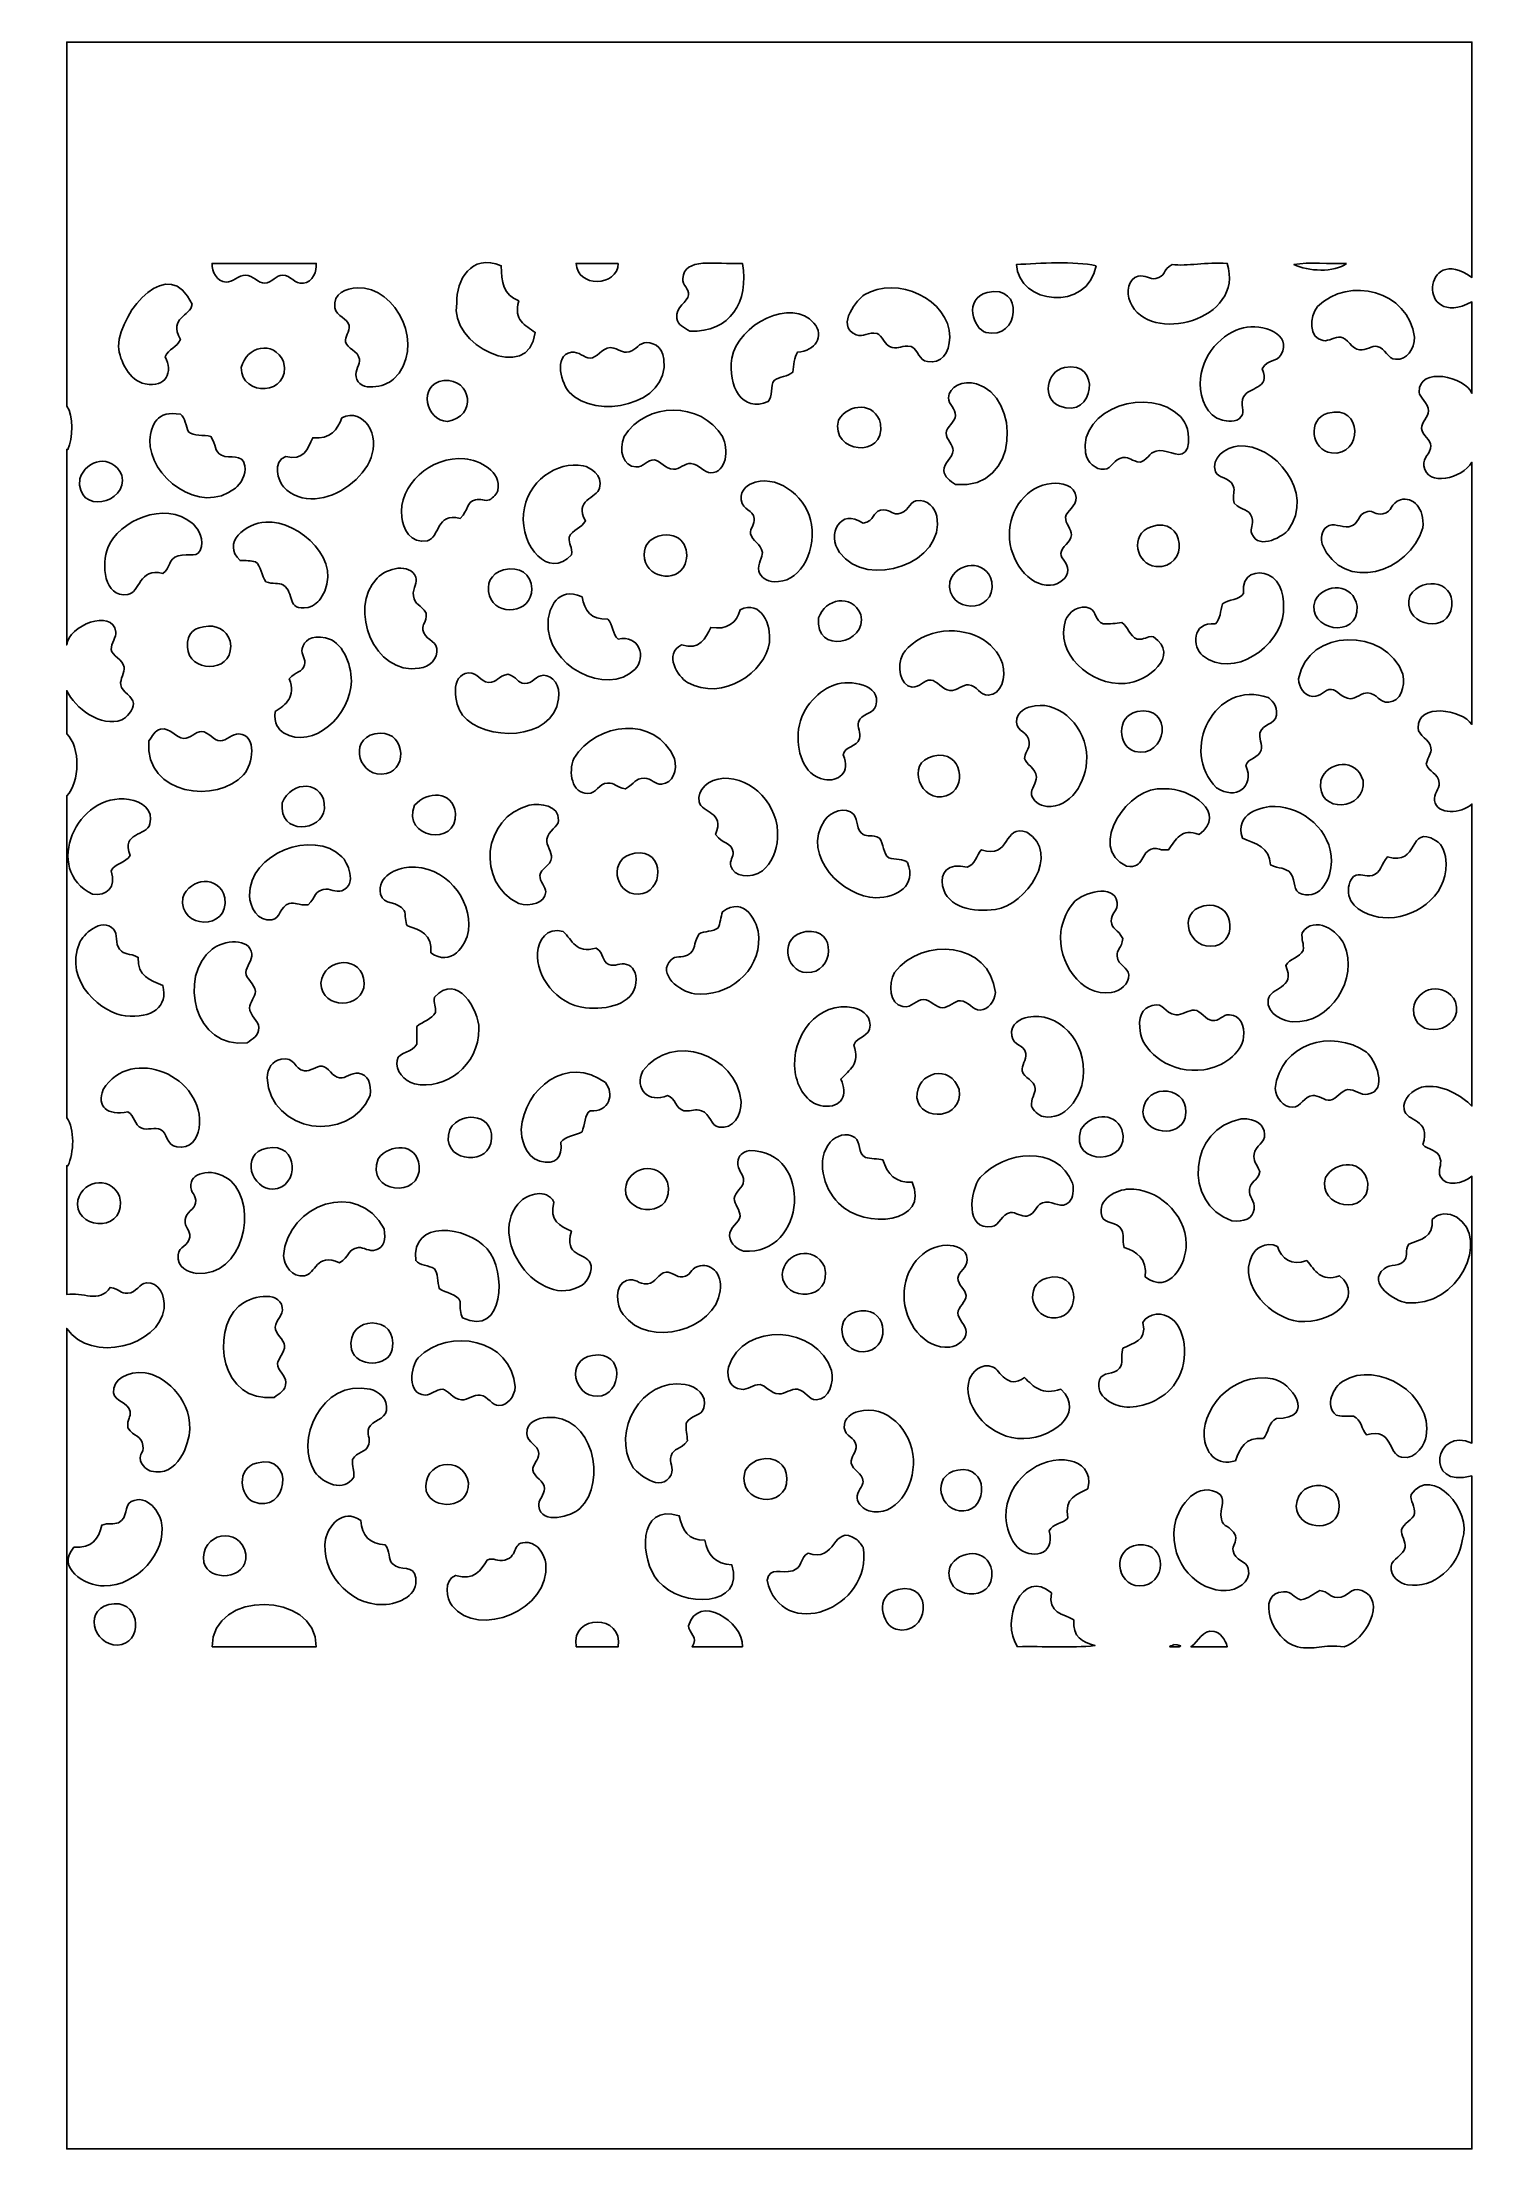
# Model space of a CAD drawing. Header units: centimetres. Extents: x -4.7 to 3.2, y -1.9 to 9.6.
import ezdxf

# ---------------------------------------------------------------- set-up
doc = ezdxf.new("R2010")
doc.units = ezdxf.units.CM
doc.header["$MEASUREMENT"] = 0
doc.layers.add('Layer 1', color=7, linetype='Continuous')

msp = doc.modelspace()

# ---------------------------------------------------------------- linework, layer by layer
at = {"layer": 'Layer 1', "color": 58}
for points, knots in [([(3.06176, 1.80024), (3.06176, 0.58313), (3.06176, -0.63387), (3.06176, -1.85101), (3.06176, -1.85101), (0.52176, -1.85101), (-2.01827, -1.85101), (-4.55824, -1.85101), (-4.55824, -1.85101), (-4.55824, -0.36723), (-4.55824, 1.11656), (-4.55824, 2.60034), (-4.55824, 2.60034), (-4.42616, 2.40645), (-4.05686, 2.50459), (-4.03119, 2.70829), (-4.03119, 2.70829), (-4.02225, 2.77917), (-4.06138, 2.85267), (-4.12644, 2.84796), (-4.12644, 2.84796), (-4.16584, 2.84516), (-4.17954, 2.79388), (-4.22804, 2.79084), (-4.22804, 2.79084), (-4.26924, 2.78822), (-4.26905, 2.81449), (-4.32329, 2.82256), (-4.32329, 2.82256), (-4.38203, 2.73327), (-4.47439, 2.80026), (-4.55824, 2.78449), (-4.55824, 2.78449), (-4.55824, 3.01732), (-4.55824, 3.25016), (-4.55824, 3.48296), (-4.55824, 3.48296), (-4.55612, 3.48296), (-4.55401, 3.48296), (-4.55189, 3.48296), (-4.55189, 3.48296), (-4.5199, 3.55017), (-4.51406, 3.685), (-4.55824, 3.74334), (-4.55824, 3.74334), (-4.55824, 4.32542), (-4.55824, 4.90751), (-4.55824, 5.48959), (-4.55824, 5.48959), (-4.48746, 5.56253), (-4.4832, 5.75475), (-4.55824, 5.82614), (-4.55824, 5.82614), (-4.55824, 5.90446), (-4.55824, 5.98277), (-4.55824, 6.06109), (-4.55824, 6.06109), (-4.51525, 5.96616), (-4.37269, 5.85805), (-4.25979, 5.90234), (-4.25979, 5.90234), (-4.23569, 5.91178), (-4.19486, 5.95867), (-4.19629, 5.99124), (-4.19629, 5.99124), (-4.19788, 6.02762), (-4.25966, 6.05241), (-4.26614, 6.09284), (-4.26614, 6.09284), (-4.27064, 6.12075), (-4.2422, 6.16084), (-4.24709, 6.18809), (-4.24709, 6.18809), (-4.25421, 6.22759), (-4.31369, 6.25188), (-4.31694, 6.28334), (-4.31694, 6.28334), (-4.32043, 6.31705), (-4.2876, 6.35247), (-4.29154, 6.37859), (-4.29154, 6.37859), (-4.31141, 6.51019), (-4.5507, 6.41224), (-4.55824, 6.30874), (-4.55824, 6.30874), (-4.55824, 6.66222), (-4.55824, 7.01571), (-4.55824, 7.36919), (-4.55824, 7.36919), (-4.55612, 7.36919), (-4.55401, 7.36919), (-4.55189, 7.36919), (-4.55189, 7.36919), (-4.52758, 7.42764), (-4.51969, 7.55511), (-4.55824, 7.60414), (-4.55824, 7.60414), (-4.55824, 8.26242), (-4.55824, 8.92071), (-4.55824, 9.57899), (-4.55824, 9.57899), (-2.01824, 9.57899), (0.52179, 9.57899), (3.06176, 9.57899), (3.06176, 9.57899), (3.06176, 9.15354), (3.06176, 8.72809), (3.06176, 8.30264), (3.06176, 8.30264), (2.79533, 8.49576), (2.75817, 8.01393), (3.06176, 8.16929), (3.06176, 8.16929), (3.06176, 8.00419), (3.06176, 7.83909), (3.06176, 7.67399), (3.06176, 7.67399), (3.02631, 7.76466), (2.77273, 7.82123), (2.77601, 7.68034), (2.77601, 7.68034), (2.77664, 7.65174), (2.82641, 7.62007), (2.82681, 7.57874), (2.82681, 7.57874), (2.8271, 7.54691), (2.78646, 7.5141), (2.78871, 7.48349), (2.78871, 7.48349), (2.79146, 7.44616), (2.83967, 7.42126), (2.83951, 7.38824), (2.83951, 7.38824), (2.83932, 7.34617), (2.79527, 7.32688), (2.80144, 7.28029), (2.80144, 7.28029), (2.81707, 7.16176), (3.01181, 7.21226), (3.06179, 7.29934), (3.06179, 7.29934), (3.06179, 6.82521), (3.06179, 6.35107), (3.06179, 5.87694), (3.06179, 5.87694), (3.00699, 5.95965), (2.76617, 5.99613), (2.76969, 5.85789), (2.76969, 5.85789), (2.77082, 5.81307), (2.83369, 5.79854), (2.83954, 5.74994), (2.83954, 5.74994), (2.84361, 5.71597), (2.82398, 5.70991), (2.81414, 5.66104), (2.81414, 5.66104), (2.82514, 5.61958), (2.87999, 5.61418), (2.88401, 5.55944), (2.88401, 5.55944), (2.88653, 5.52528), (2.85253, 5.49843), (2.85861, 5.46419), (2.85861, 5.46419), (2.87293, 5.38373), (3.00466, 5.39217), (3.06181, 5.44514), (3.06181, 5.44514), (3.06181, 4.89904), (3.06181, 4.35294), (3.06181, 3.80684), (3.06181, 3.80684), (3.00942, 3.85827), (2.90087, 3.93312), (2.78876, 3.90844), (2.78876, 3.90844), (2.7441, 3.8986), (2.68303, 3.84459), (2.69351, 3.78779), (2.69351, 3.78779), (2.70629, 3.71852), (2.84271, 3.74186), (2.79511, 3.59729), (2.79511, 3.59729), (2.82456, 3.56734), (2.87565, 3.57506), (2.89036, 3.52109), (2.89036, 3.52109), (2.89933, 3.48828), (2.87594, 3.45632), (2.89036, 3.42584), (2.89036, 3.42584), (2.91955, 3.36432), (3.01474, 3.38668), (3.06181, 3.42584), (3.06181, 3.42584), (3.06181, 2.94324), (3.06181, 2.46064), (3.06181, 1.97801), (3.06181, 1.97801), (2.86546, 2.07396), (2.79462, 1.72691), (3.06176, 1.80024)], [0, 0, 0, 0, 0.01923077, 0.01923077, 0.01923077, 0.01923077, 0.03846154, 0.03846154, 0.03846154, 0.03846154, 0.05769231, 0.05769231, 0.05769231, 0.05769231, 0.07692308, 0.07692308, 0.07692308, 0.07692308, 0.09615385, 0.09615385, 0.09615385, 0.09615385, 0.11538462, 0.11538462, 0.11538462, 0.11538462, 0.13461538, 0.13461538, 0.13461538, 0.13461538, 0.15384615, 0.15384615, 0.15384615, 0.15384615, 0.17307692, 0.17307692, 0.17307692, 0.17307692, 0.19230769, 0.19230769, 0.19230769, 0.19230769, 0.21153846, 0.21153846, 0.21153846, 0.21153846, 0.23076923, 0.23076923, 0.23076923, 0.23076923, 0.25, 0.25, 0.25, 0.25, 0.26923077, 0.26923077, 0.26923077, 0.26923077, 0.28846154, 0.28846154, 0.28846154, 0.28846154, 0.30769231, 0.30769231, 0.30769231, 0.30769231, 0.32692308, 0.32692308, 0.32692308, 0.32692308, 0.34615385, 0.34615385, 0.34615385, 0.34615385, 0.36538462, 0.36538462, 0.36538462, 0.36538462, 0.38461538, 0.38461538, 0.38461538, 0.38461538, 0.40384615, 0.40384615, 0.40384615, 0.40384615, 0.42307692, 0.42307692, 0.42307692, 0.42307692, 0.44230769, 0.44230769, 0.44230769, 0.44230769, 0.46153846, 0.46153846, 0.46153846, 0.46153846, 0.48076923, 0.48076923, 0.48076923, 0.48076923, 0.5, 0.5, 0.5, 0.5, 0.51923077, 0.51923077, 0.51923077, 0.51923077, 0.53846154, 0.53846154, 0.53846154, 0.53846154, 0.55769231, 0.55769231, 0.55769231, 0.55769231, 0.57692308, 0.57692308, 0.57692308, 0.57692308, 0.59615385, 0.59615385, 0.59615385, 0.59615385, 0.61538462, 0.61538462, 0.61538462, 0.61538462, 0.63461538, 0.63461538, 0.63461538, 0.63461538, 0.65384615, 0.65384615, 0.65384615, 0.65384615, 0.67307692, 0.67307692, 0.67307692, 0.67307692, 0.69230769, 0.69230769, 0.69230769, 0.69230769, 0.71153846, 0.71153846, 0.71153846, 0.71153846, 0.73076923, 0.73076923, 0.73076923, 0.73076923, 0.75, 0.75, 0.75, 0.75, 0.76923077, 0.76923077, 0.76923077, 0.76923077, 0.78846154, 0.78846154, 0.78846154, 0.78846154, 0.80769231, 0.80769231, 0.80769231, 0.80769231, 0.82692308, 0.82692308, 0.82692308, 0.82692308, 0.84615385, 0.84615385, 0.84615385, 0.84615385, 0.86538462, 0.86538462, 0.86538462, 0.86538462, 0.88461538, 0.88461538, 0.88461538, 0.88461538, 0.90384615, 0.90384615, 0.90384615, 0.90384615, 0.92307692, 0.92307692, 0.92307692, 0.92307692, 0.94230769, 0.94230769, 0.94230769, 0.94230769, 0.96153846, 0.96153846, 0.96153846, 0.96153846, 1, 1, 1, 1]), ([(-3.87879, 8.15659), (-3.9998, 8.42935), (-4.2663, 8.13067), (-4.27884, 7.92799), (-4.27884, 7.92799), (-4.27, 7.84864), (-4.22066, 7.74209), (-4.13279, 7.72479), (-4.13279, 7.72479), (-4.0187, 7.70233), (-3.98081, 7.79064), (-4.02484, 7.87084), (-4.02484, 7.87084), (-4.00894, 7.91423), (-3.95875, 7.92328), (-3.94229, 7.96609), (-3.94229, 7.96609), (-4.00897, 8.08856), (-3.88593, 8.08994), (-3.87879, 8.15659)], [0, 0, 0, 0, 0.16666667, 0.16666667, 0.16666667, 0.16666667, 0.33333333, 0.33333333, 0.33333333, 0.33333333, 0.5, 0.5, 0.5, 0.5, 0.66666667, 0.66666667, 0.66666667, 0.66666667, 1, 1, 1, 1]), ([(-3.69464, 8.27724), (-3.65704, 8.27428), (-3.63164, 8.31587), (-3.58669, 8.31534), (-3.58669, 8.31534), (-3.55274, 8.31492), (-3.51835, 8.2693), (-3.48509, 8.27089), (-3.48509, 8.27089), (-3.44704, 8.27271), (-3.41897, 8.31619), (-3.38984, 8.31534), (-3.38984, 8.31534), (-3.34174, 8.31394), (-3.32541, 8.26486), (-3.27554, 8.27089), (-3.27554, 8.27089), (-3.22522, 8.27695), (-3.20058, 8.33629), (-3.20569, 8.37884), (-3.20569, 8.37884), (-3.39407, 8.37884), (-3.58246, 8.37884), (-3.77084, 8.37884), (-3.77084, 8.37884), (-3.7696, 8.33315), (-3.74753, 8.28142), (-3.69464, 8.27724)], [0, 0, 0, 0, 0.125, 0.125, 0.125, 0.125, 0.25, 0.25, 0.25, 0.25, 0.375, 0.375, 0.375, 0.375, 0.5, 0.5, 0.5, 0.5, 0.625, 0.625, 0.625, 0.625, 0.75, 0.75, 0.75, 0.75, 1, 1, 1, 1]), ([(-2.44369, 8.16294), (-2.49045, 7.94051), (-2.04844, 7.71766), (-2.01824, 8.00419), (-2.01824, 8.00419), (-2.07155, 8.04396), (-2.13791, 8.06766), (-2.10714, 8.17564), (-2.10714, 8.17564), (-2.19022, 8.20734), (-2.20213, 8.27689), (-2.20239, 8.36614), (-2.20239, 8.36614), (-2.36834, 8.43353), (-2.44507, 8.2875), (-2.44369, 8.16294)], [0, 0, 0, 0, 0.2, 0.2, 0.2, 0.2, 0.4, 0.4, 0.4, 0.4, 0.6, 0.6, 0.6, 0.6, 1, 1, 1, 1]), ([(-1.56739, 8.37884), (-1.64359, 8.37884), (-1.71979, 8.37884), (-1.79599, 8.37884), (-1.79599, 8.37884), (-1.79416, 8.24668), (-1.56969, 8.2493), (-1.56739, 8.37884)], [0, 0, 0, 0, 0.33333333, 0.33333333, 0.33333333, 0.33333333, 1, 1, 1, 1]), ([(-1.21814, 8.29629), (-1.22118, 8.25851), (-1.18295, 8.24229), (-1.18639, 8.20739), (-1.18639, 8.20739), (-1.19007, 8.16984), (-1.25942, 8.14323), (-1.24989, 8.08039), (-1.24989, 8.08039), (-1.24431, 8.04353), (-1.21121, 8.03107), (-1.18004, 8.01054), (-1.18004, 8.01054), (-0.96012, 8.00236), (-0.85648, 8.1708), (-0.89429, 8.37884), (-0.89429, 8.37884), (-1.0464, 8.37225), (-1.20872, 8.41321), (-1.21814, 8.29629)], [0, 0, 0, 0, 0.16666667, 0.16666667, 0.16666667, 0.16666667, 0.33333333, 0.33333333, 0.33333333, 0.33333333, 0.5, 0.5, 0.5, 0.5, 0.66666667, 0.66666667, 0.66666667, 0.66666667, 1, 1, 1, 1]), ([(1.02341, 8.36614), (0.90631, 8.39088), (0.71911, 8.37931), (0.59161, 8.37249), (0.59161, 8.37249), (0.60353, 8.15825), (0.97678, 8.10967), (1.02341, 8.36614)], [0, 0, 0, 0, 0.33333333, 0.33333333, 0.33333333, 0.33333333, 1, 1, 1, 1]), ([(1.43616, 8.37249), (1.38285, 8.34418), (1.40168, 8.30629), (1.34729, 8.29629), (1.34729, 8.29629), (1.31673, 8.29068), (1.28865, 8.31738), (1.25201, 8.30899), (1.25201, 8.30899), (1.19954, 8.29695), (1.18483, 8.22165), (1.20756, 8.16929), (1.20756, 8.16929), (1.31024, 7.9328), (1.83306, 8.06891), (1.73461, 8.37884), (1.73461, 8.37884), (1.62087, 8.38683), (1.51638, 8.36148), (1.43616, 8.37249)], [0, 0, 0, 0, 0.16666667, 0.16666667, 0.16666667, 0.16666667, 0.33333333, 0.33333333, 0.33333333, 0.33333333, 0.5, 0.5, 0.5, 0.5, 0.66666667, 0.66666667, 0.66666667, 0.66666667, 1, 1, 1, 1]), ([(2.38231, 8.37884), (2.28915, 8.37461), (2.17911, 8.38728), (2.09653, 8.37249), (2.09653, 8.37249), (2.17324, 8.33508), (2.31487, 8.3268), (2.38231, 8.37884)], [0, 0, 0, 0, 0.33333333, 0.33333333, 0.33333333, 0.33333333, 1, 1, 1, 1]), ([(-3.10409, 8.13754), (-3.09655, 8.09063), (-3.03411, 8.07904), (-3.02789, 8.04229), (-3.02789, 8.04229), (-3.02202, 8.00758), (-3.05207, 7.97905), (-3.04694, 7.95339), (-3.04694, 7.95339), (-3.03948, 7.91611), (-2.97735, 7.90426), (-2.97074, 7.85814), (-2.97074, 7.85814), (-2.96749, 7.83554), (-2.99606, 7.794), (-2.98979, 7.76289), (-2.98979, 7.76289), (-2.97243, 7.67677), (-2.83239, 7.70735), (-2.78659, 7.75019), (-2.78659, 7.75019), (-2.60509, 7.91995), (-2.76878, 8.25679), (-2.98344, 8.24549), (-2.98344, 8.24549), (-3.04104, 8.24245), (-3.11695, 8.2175), (-3.10409, 8.13754)], [0, 0, 0, 0, 0.125, 0.125, 0.125, 0.125, 0.25, 0.25, 0.25, 0.25, 0.375, 0.375, 0.375, 0.375, 0.5, 0.5, 0.5, 0.5, 0.625, 0.625, 0.625, 0.625, 0.75, 0.75, 0.75, 0.75, 1, 1, 1, 1]), ([(0.10901, 7.84544), (0.18132, 7.8325), (0.22974, 7.8896), (0.22966, 7.97879), (0.22966, 7.97879), (0.2294, 8.18453), (-0.05688, 8.3151), (-0.23389, 8.20739), (-0.23389, 8.20739), (-0.26307, 8.18966), (-0.39521, 8.04282), (-0.27837, 7.99149), (-0.27837, 7.99149), (-0.23796, 7.97374), (-0.21288, 8.01083), (-0.16407, 7.99784), (-0.16407, 7.99784), (-0.1352, 7.99014), (-0.127, 7.9336), (-0.08152, 7.92164), (-0.08152, 7.92164), (-0.04773, 7.91275), (-0.03003, 7.93561), (0.02008, 7.92799), (0.02008, 7.92799), (0.06773, 7.90428), (0.05705, 7.85473), (0.10901, 7.84544)], [0, 0, 0, 0, 0.125, 0.125, 0.125, 0.125, 0.25, 0.25, 0.25, 0.25, 0.375, 0.375, 0.375, 0.375, 0.5, 0.5, 0.5, 0.5, 0.625, 0.625, 0.625, 0.625, 0.75, 0.75, 0.75, 0.75, 1, 1, 1, 1]), ([(0.42651, 8.00419), (0.60825, 7.95791), (0.63796, 8.27176), (0.43283, 8.22009), (0.43283, 8.22009), (0.30401, 8.18762), (0.3561, 8.0221), (0.42651, 8.00419)], [0, 0, 0, 0, 0.33333333, 0.33333333, 0.33333333, 0.33333333, 1, 1, 1, 1]), ([(2.22356, 8.14389), (2.18226, 8.09023), (2.17525, 7.97236), (2.25528, 7.95974), (2.25528, 7.95974), (2.28727, 7.95471), (2.31955, 7.98307), (2.35056, 7.97879), (2.35056, 7.97879), (2.38247, 7.97437), (2.41342, 7.9137), (2.45216, 7.90894), (2.45216, 7.90894), (2.48735, 7.90463), (2.52034, 7.93415), (2.54741, 7.92799), (2.54741, 7.92799), (2.59432, 7.91733), (2.60247, 7.86055), (2.64904, 7.85814), (2.64904, 7.85814), (2.70976, 7.85499), (2.74984, 7.9124), (2.75064, 7.97879), (2.75064, 7.97879), (2.71854, 8.22986), (2.39557, 8.31191), (2.22356, 8.14389)], [0, 0, 0, 0, 0.125, 0.125, 0.125, 0.125, 0.25, 0.25, 0.25, 0.25, 0.375, 0.375, 0.375, 0.375, 0.5, 0.5, 0.5, 0.5, 0.625, 0.625, 0.625, 0.625, 0.75, 0.75, 0.75, 0.75, 1, 1, 1, 1]), ([(-0.50694, 8.05499), (-0.6241, 8.19633), (-0.9213, 8.04803), (-0.95144, 7.86449), (-0.95144, 7.86449), (-0.97618, 7.71376), (-0.89487, 7.56607), (-0.75459, 7.62954), (-0.75459, 7.62954), (-0.72871, 7.65235), (-0.74297, 7.71529), (-0.72284, 7.74384), (-0.72284, 7.74384), (-0.69477, 7.76445), (-0.64598, 7.76432), (-0.62124, 7.78829), (-0.62124, 7.78829), (-0.61497, 7.82647), (-0.61394, 7.86986), (-0.59584, 7.89624), (-0.59584, 7.89624), (-0.49739, 7.9042), (-0.44691, 7.98257), (-0.50694, 8.05499)], [0, 0, 0, 0, 0.14285714, 0.14285714, 0.14285714, 0.14285714, 0.28571429, 0.28571429, 0.28571429, 0.28571429, 0.42857143, 0.42857143, 0.42857143, 0.42857143, 0.57142857, 0.57142857, 0.57142857, 0.57142857, 0.71428571, 0.71428571, 0.71428571, 0.71428571, 1, 1, 1, 1]), ([(2.02671, 7.88354), (2.09204, 7.9962), (1.92294, 8.05205), (1.82351, 8.02959), (1.82351, 8.02959), (1.71617, 8.00533), (1.58546, 7.88126), (1.58856, 7.72479), (1.58856, 7.72479), (1.59012, 7.64594), (1.62227, 7.54934), (1.70921, 7.52794), (1.70921, 7.52794), (1.73125, 7.52251), (1.78329, 7.51106), (1.81081, 7.54699), (1.81081, 7.54699), (1.83235, 7.57509), (1.80369, 7.61358), (1.82351, 7.65494), (1.82351, 7.65494), (1.84954, 7.70936), (1.9716, 7.69344), (1.92511, 7.80734), (1.92511, 7.80734), (1.95765, 7.862), (2.00221, 7.84128), (2.02671, 7.88354)], [0, 0, 0, 0, 0.125, 0.125, 0.125, 0.125, 0.25, 0.25, 0.25, 0.25, 0.375, 0.375, 0.375, 0.375, 0.5, 0.5, 0.5, 0.5, 0.625, 0.625, 0.625, 0.625, 0.75, 0.75, 0.75, 0.75, 1, 1, 1, 1]), ([(-3.61209, 7.81369), (-3.61661, 7.65306), (-3.33756, 7.6584), (-3.38349, 7.84544), (-3.38349, 7.84544), (-3.43648, 7.96579), (-3.58629, 7.92703), (-3.61209, 7.81369)], [0, 0, 0, 0, 0.33333333, 0.33333333, 0.33333333, 0.33333333, 1, 1, 1, 1]), ([(-1.52294, 7.89624), (-1.55038, 7.89505), (-1.58649, 7.92397), (-1.61184, 7.92164), (-1.61184, 7.92164), (-1.65708, 7.91748), (-1.68357, 7.86433), (-1.71979, 7.86449), (-1.71979, 7.86449), (-1.75302, 7.86462), (-1.78178, 7.90277), (-1.82139, 7.89624), (-1.82139, 7.89624), (-1.92635, 7.87893), (-1.86962, 7.71807), (-1.83409, 7.68034), (-1.83409, 7.68034), (-1.68928, 7.52656), (-1.29066, 7.60739), (-1.31974, 7.85814), (-1.31974, 7.85814), (-1.32858, 7.9345), (-1.3903, 7.95537), (-1.42769, 7.94704), (-1.42769, 7.94704), (-1.46431, 7.93886), (-1.47881, 7.8982), (-1.52294, 7.89624)], [0, 0, 0, 0, 0.125, 0.125, 0.125, 0.125, 0.25, 0.25, 0.25, 0.25, 0.375, 0.375, 0.375, 0.375, 0.5, 0.5, 0.5, 0.5, 0.625, 0.625, 0.625, 0.625, 0.75, 0.75, 0.75, 0.75, 1, 1, 1, 1]), ([(0.82656, 7.60414), (1.01666, 7.52807), (1.05455, 7.85835), (0.85199, 7.81369), (0.85199, 7.81369), (0.75301, 7.79189), (0.72713, 7.64393), (0.82656, 7.60414)], [0, 0, 0, 0, 0.33333333, 0.33333333, 0.33333333, 0.33333333, 1, 1, 1, 1]), ([(-2.49449, 7.52159), (-2.33282, 7.54595), (-2.36055, 7.75464), (-2.51354, 7.74384), (-2.51354, 7.74384), (-2.66205, 7.71934), (-2.60749, 7.52228), (-2.49449, 7.52159)], [0, 0, 0, 0, 0.33333333, 0.33333333, 0.33333333, 0.33333333, 1, 1, 1, 1]), ([(0.37571, 7.72479), (0.30086, 7.74553), (0.22379, 7.71024), (0.22328, 7.64859), (0.22328, 7.64859), (0.22302, 7.61544), (0.263, 7.58795), (0.26138, 7.55334), (0.26138, 7.55334), (0.25977, 7.51873), (0.21127, 7.48973), (0.21058, 7.45809), (0.21058, 7.45809), (0.20984, 7.4242), (0.25038, 7.39091), (0.24866, 7.36284), (0.24866, 7.36284), (0.24622, 7.32244), (0.19556, 7.29675), (0.19786, 7.25489), (0.19786, 7.25489), (0.19979, 7.2198), (0.23178, 7.19779), (0.26136, 7.17869), (0.26136, 7.17869), (0.6164, 7.14813), (0.61225, 7.65925), (0.37571, 7.72479)], [0, 0, 0, 0, 0.125, 0.125, 0.125, 0.125, 0.25, 0.25, 0.25, 0.25, 0.375, 0.375, 0.375, 0.375, 0.5, 0.5, 0.5, 0.5, 0.625, 0.625, 0.625, 0.625, 0.75, 0.75, 0.75, 0.75, 1, 1, 1, 1]), ([(1.36631, 7.36284), (1.42391, 7.36604), (1.48863, 7.30722), (1.51871, 7.37554), (1.51871, 7.37554), (1.53752, 7.45708), (1.51448, 7.51146), (1.48064, 7.54699), (1.48064, 7.54699), (1.31662, 7.7191), (0.92808, 7.5903), (0.96629, 7.35014), (0.96629, 7.35014), (0.97436, 7.29944), (1.02233, 7.25714), (1.06789, 7.26124), (1.06789, 7.26124), (1.10993, 7.26502), (1.11964, 7.31886), (1.16951, 7.32474), (1.16951, 7.32474), (1.20793, 7.32926), (1.21169, 7.30683), (1.26476, 7.29934), (1.26476, 7.29934), (1.31641, 7.32484), (1.31263, 7.35985), (1.36631, 7.36284)], [0, 0, 0, 0, 0.125, 0.125, 0.125, 0.125, 0.25, 0.25, 0.25, 0.25, 0.375, 0.375, 0.375, 0.375, 0.5, 0.5, 0.5, 0.5, 0.625, 0.625, 0.625, 0.625, 0.75, 0.75, 0.75, 0.75, 1, 1, 1, 1]), ([(-4.10739, 7.41999), (-4.1162, 7.226), (-3.83749, 7.00428), (-3.64384, 7.15964), (-3.64384, 7.15964), (-3.6168, 7.18133), (-3.58386, 7.22994), (-3.59304, 7.28029), (-3.59304, 7.28029), (-3.60651, 7.35421), (-3.67183, 7.31312), (-3.72004, 7.33744), (-3.72004, 7.33744), (-3.76005, 7.35763), (-3.74631, 7.39382), (-3.77719, 7.43904), (-3.77719, 7.43904), (-3.81577, 7.44915), (-3.87181, 7.44179), (-3.89784, 7.46444), (-3.89784, 7.46444), (-3.91342, 7.49542), (-3.91536, 7.54006), (-3.94229, 7.55969), (-3.94229, 7.55969), (-4.06746, 7.58395), (-4.10363, 7.50251), (-4.10739, 7.41999)], [0, 0, 0, 0, 0.125, 0.125, 0.125, 0.125, 0.25, 0.25, 0.25, 0.25, 0.375, 0.375, 0.375, 0.375, 0.5, 0.5, 0.5, 0.5, 0.625, 0.625, 0.625, 0.625, 0.75, 0.75, 0.75, 0.75, 1, 1, 1, 1]), ([(-3.38349, 7.16599), (-3.19609, 6.96403), (-2.77707, 7.27479), (-2.92629, 7.50254), (-2.92629, 7.50254), (-2.95063, 7.53969), (-3.00855, 7.57271), (-3.06599, 7.54064), (-3.06599, 7.54064), (-3.09189, 7.47764), (-3.12573, 7.42258), (-3.22474, 7.43269), (-3.22474, 7.43269), (-3.25284, 7.37281), (-3.2725, 7.30431), (-3.37079, 7.33109), (-3.37079, 7.33109), (-3.44665, 7.30378), (-3.41103, 7.19565), (-3.38349, 7.16599)], [0, 0, 0, 0, 0.16666667, 0.16666667, 0.16666667, 0.16666667, 0.33333333, 0.33333333, 0.33333333, 0.33333333, 0.5, 0.5, 0.5, 0.5, 0.66666667, 0.66666667, 0.66666667, 0.66666667, 1, 1, 1, 1]), ([(-1.53564, 7.43904), (-1.56784, 7.36175), (-1.53969, 7.27801), (-1.47214, 7.27394), (-1.47214, 7.27394), (-1.42983, 7.2714), (-1.41361, 7.31394), (-1.37054, 7.31204), (-1.37054, 7.31204), (-1.34247, 7.3108), (-1.31122, 7.26145), (-1.26894, 7.26124), (-1.26894, 7.26124), (-1.23817, 7.26111), (-1.20409, 7.29553), (-1.17369, 7.29299), (-1.17369, 7.29299), (-1.12831, 7.28918), (-1.10204, 7.24105), (-1.06574, 7.24219), (-1.06574, 7.24219), (-0.97896, 7.24489), (-0.96745, 7.369), (-1.00224, 7.43904), (-1.00224, 7.43904), (-1.1206, 7.63128), (-1.41745, 7.63027), (-1.53564, 7.43904)], [0, 0, 0, 0, 0.125, 0.125, 0.125, 0.125, 0.25, 0.25, 0.25, 0.25, 0.375, 0.375, 0.375, 0.375, 0.5, 0.5, 0.5, 0.5, 0.625, 0.625, 0.625, 0.625, 0.75, 0.75, 0.75, 0.75, 1, 1, 1, 1]), ([(-0.37359, 7.52794), (-0.41894, 7.34982), (-0.11782, 7.31545), (-0.14499, 7.50889), (-0.14499, 7.50889), (-0.17424, 7.62886), (-0.31975, 7.62056), (-0.37359, 7.52794)], [0, 0, 0, 0, 0.33333333, 0.33333333, 0.33333333, 0.33333333, 1, 1, 1, 1]), ([(2.29976, 7.35014), (2.4715, 7.33003), (2.47293, 7.61914), (2.28071, 7.56604), (2.28071, 7.56604), (2.16522, 7.53413), (2.1926, 7.36268), (2.29976, 7.35014)], [0, 0, 0, 0, 0.33333333, 0.33333333, 0.33333333, 0.33333333, 1, 1, 1, 1]), ([(-4.48839, 7.21044), (-4.50921, 7.01168), (-4.22367, 7.07151), (-4.25979, 7.22949), (-4.25979, 7.22949), (-4.31457, 7.34749), (-4.45091, 7.31645), (-4.48839, 7.21044)], [0, 0, 0, 0, 0.33333333, 0.33333333, 0.33333333, 0.33333333, 1, 1, 1, 1]), ([(-2.34209, 7.09614), (-2.31381, 7.10418), (-2.2911, 7.08556), (-2.26589, 7.09614), (-2.26589, 7.09614), (-2.24576, 7.10458), (-2.22467, 7.13337), (-2.22144, 7.14694), (-2.22144, 7.14694), (-2.19702, 7.24957), (-2.32299, 7.31175), (-2.39924, 7.31839), (-2.39924, 7.31839), (-2.58535, 7.33463), (-2.76246, 7.17541), (-2.74214, 7.00089), (-2.74214, 7.00089), (-2.73558, 6.94445), (-2.6951, 6.85182), (-2.60244, 6.87389), (-2.60244, 6.87389), (-2.53494, 6.88998), (-2.5581, 7.0293), (-2.42464, 6.99454), (-2.42464, 6.99454), (-2.37717, 7.0428), (-2.39371, 7.08143), (-2.34209, 7.09614)], [0, 0, 0, 0, 0.125, 0.125, 0.125, 0.125, 0.25, 0.25, 0.25, 0.25, 0.375, 0.375, 0.375, 0.375, 0.5, 0.5, 0.5, 0.5, 0.625, 0.625, 0.625, 0.625, 0.75, 0.75, 0.75, 0.75, 1, 1, 1, 1]), ([(1.86796, 7.00089), (1.88087, 6.95853), (1.85595, 6.9412), (1.86796, 6.91199), (1.86796, 6.91199), (1.90765, 6.81563), (2.04653, 6.90609), (2.06481, 6.93104), (2.06481, 6.93104), (2.21716, 7.13903), (1.98483, 7.40268), (1.79811, 7.38824), (1.79811, 7.38824), (1.7218, 7.38231), (1.64717, 7.31966), (1.67111, 7.24854), (1.67111, 7.24854), (1.6836, 7.21142), (1.74689, 7.21986), (1.76636, 7.17234), (1.76636, 7.17234), (1.78062, 7.13747), (1.75969, 7.13122), (1.77271, 7.07709), (1.77271, 7.07709), (1.81335, 7.03603), (1.85396, 7.04687), (1.86796, 7.00089)], [0, 0, 0, 0, 0.125, 0.125, 0.125, 0.125, 0.25, 0.25, 0.25, 0.25, 0.375, 0.375, 0.375, 0.375, 0.5, 0.5, 0.5, 0.5, 0.625, 0.625, 0.625, 0.625, 0.75, 0.75, 0.75, 0.75, 1, 1, 1, 1]), ([(-1.66899, 7.15964), (-1.6505, 7.23026), (-1.72011, 7.27283), (-1.75789, 7.28029), (-1.75789, 7.28029), (-1.89944, 7.30823), (-2.06536, 7.19676), (-2.08174, 7.01994), (-2.08174, 7.01994), (-2.09809, 6.84357), (-1.9458, 6.66227), (-1.82139, 6.79769), (-1.82139, 6.79769), (-1.81448, 6.8406), (-1.83748, 6.85357), (-1.83409, 6.89294), (-1.83409, 6.89294), (-1.81721, 6.93532), (-1.76517, 6.94255), (-1.74519, 6.98184), (-1.74519, 6.98184), (-1.81208, 7.09431), (-1.6833, 7.105), (-1.66899, 7.15964)], [0, 0, 0, 0, 0.14285714, 0.14285714, 0.14285714, 0.14285714, 0.28571429, 0.28571429, 0.28571429, 0.28571429, 0.42857143, 0.42857143, 0.42857143, 0.42857143, 0.57142857, 0.57142857, 0.57142857, 0.57142857, 0.71428571, 0.71428571, 0.71428571, 0.71428571, 1, 1, 1, 1]), ([(-0.90064, 7.09614), (-0.89297, 7.03568), (-0.83592, 7.04558), (-0.83079, 6.99454), (-0.83079, 6.99454), (-0.82754, 6.96242), (-0.85365, 6.93985), (-0.84984, 6.91199), (-0.84984, 6.91199), (-0.8446, 6.8737), (-0.79113, 6.85698), (-0.78634, 6.81039), (-0.78634, 6.81039), (-0.78409, 6.78824), (-0.81351, 6.74707), (-0.80539, 6.70879), (-0.80539, 6.70879), (-0.79841, 6.6759), (-0.76113, 6.65434), (-0.72284, 6.65164), (-0.72284, 6.65164), (-0.5933, 6.64254), (-0.49538, 6.79409), (-0.51964, 6.96279), (-0.51964, 6.96279), (-0.53911, 7.09836), (-0.68606, 7.22962), (-0.82444, 7.19139), (-0.82444, 7.19139), (-0.86026, 7.18149), (-0.90789, 7.15313), (-0.90064, 7.09614)], [0, 0, 0, 0, 0.11111111, 0.11111111, 0.11111111, 0.11111111, 0.22222222, 0.22222222, 0.22222222, 0.22222222, 0.33333333, 0.33333333, 0.33333333, 0.33333333, 0.44444444, 0.44444444, 0.44444444, 0.44444444, 0.55555556, 0.55555556, 0.55555556, 0.55555556, 0.66666667, 0.66666667, 0.66666667, 0.66666667, 0.77777778, 0.77777778, 0.77777778, 0.77777778, 1, 1, 1, 1]), ([(-3.95499, 6.79134), (-3.89427, 6.80901), (-3.84392, 6.77192), (-3.82799, 6.84214), (-3.82799, 6.84214), (-3.81513, 6.89879), (-3.85826, 6.95197), (-3.87879, 6.96914), (-3.87879, 6.96914), (-4.02717, 7.09312), (-4.2767, 6.98351), (-4.33599, 6.83579), (-4.33599, 6.83579), (-4.37052, 6.74977), (-4.35938, 6.56298), (-4.22804, 6.58179), (-4.22804, 6.58179), (-4.16142, 6.59134), (-4.16729, 6.73271), (-4.03754, 6.69609), (-4.03754, 6.69609), (-3.99396, 6.72805), (-4.00965, 6.77544), (-3.95499, 6.79134)], [0, 0, 0, 0, 0.14285714, 0.14285714, 0.14285714, 0.14285714, 0.28571429, 0.28571429, 0.28571429, 0.28571429, 0.42857143, 0.42857143, 0.42857143, 0.42857143, 0.57142857, 0.57142857, 0.57142857, 0.57142857, 0.71428571, 0.71428571, 0.71428571, 0.71428571, 1, 1, 1, 1]), ([(-0.36724, 6.81039), (-0.21741, 6.60385), (0.21003, 6.75583), (0.15981, 7.00724), (0.15981, 7.00724), (0.15142, 7.04925), (0.11028, 7.1031), (0.04551, 7.08979), (0.04551, 7.08979), (0.00693, 7.08188), (0.00685, 7.02597), (-0.04974, 7.01994), (-0.04974, 7.01994), (-0.09128, 7.01552), (-0.09321, 7.05052), (-0.14502, 7.03899), (-0.14502, 7.03899), (-0.18939, 7.02909), (-0.1751, 6.98081), (-0.24027, 6.96914), (-0.24027, 6.96914), (-0.36618, 7.05555), (-0.43725, 6.90688), (-0.36724, 6.81039)], [0, 0, 0, 0, 0.14285714, 0.14285714, 0.14285714, 0.14285714, 0.28571429, 0.28571429, 0.28571429, 0.28571429, 0.42857143, 0.42857143, 0.42857143, 0.42857143, 0.57142857, 0.57142857, 0.57142857, 0.57142857, 0.71428571, 0.71428571, 0.71428571, 0.71428571, 1, 1, 1, 1]), ([(0.55351, 6.90564), (0.55351, 6.76811), (0.65574, 6.62682), (0.77573, 6.63259), (0.77573, 6.63259), (0.82418, 6.63492), (0.87048, 6.67386), (0.87101, 6.71514), (0.87101, 6.71514), (0.87146, 6.75059), (0.83193, 6.77697), (0.83291, 6.80404), (0.83291, 6.80404), (0.83421, 6.84076), (0.88887, 6.86571), (0.89006, 6.90564), (0.89006, 6.90564), (0.89093, 6.93495), (0.85461, 6.97041), (0.85831, 7.00089), (0.85831, 7.00089), (0.86281, 7.03785), (0.91826, 7.06042), (0.91546, 7.10884), (0.91546, 7.10884), (0.91162, 7.17573), (0.83238, 7.19062), (0.78211, 7.18504), (0.78211, 7.18504), (0.64855, 7.17017), (0.55351, 7.04743), (0.55351, 6.90564)], [0, 0, 0, 0, 0.11111111, 0.11111111, 0.11111111, 0.11111111, 0.22222222, 0.22222222, 0.22222222, 0.22222222, 0.33333333, 0.33333333, 0.33333333, 0.33333333, 0.44444444, 0.44444444, 0.44444444, 0.44444444, 0.55555556, 0.55555556, 0.55555556, 0.55555556, 0.66666667, 0.66666667, 0.66666667, 0.66666667, 0.77777778, 0.77777778, 0.77777778, 0.77777778, 1, 1, 1, 1]), ([(2.57916, 7.01994), (2.53619, 7.01216), (2.52995, 7.03957), (2.49661, 7.03264), (2.49661, 7.03264), (2.43618, 7.0201), (2.45615, 6.9602), (2.39501, 6.95009), (2.39501, 6.95009), (2.35217, 6.943), (2.31008, 6.97657), (2.27436, 6.95009), (2.27436, 6.95009), (2.24234, 6.92636), (2.2452, 6.88191), (2.24896, 6.85484), (2.24896, 6.85484), (2.36572, 6.58455), (2.72371, 6.70273), (2.79506, 6.94374), (2.79506, 6.94374), (2.80776, 7.0506), (2.74061, 7.11545), (2.67441, 7.09614), (2.67441, 7.09614), (2.61705, 7.07939), (2.63345, 7.02978), (2.57916, 7.01994)], [0, 0, 0, 0, 0.125, 0.125, 0.125, 0.125, 0.25, 0.25, 0.25, 0.25, 0.375, 0.375, 0.375, 0.375, 0.5, 0.5, 0.5, 0.5, 0.625, 0.625, 0.625, 0.625, 0.75, 0.75, 0.75, 0.75, 1, 1, 1, 1]), ([(-3.38349, 6.63259), (-3.32197, 6.59399), (-3.36849, 6.49003), (-3.25014, 6.51194), (-3.25014, 6.51194), (-3.21627, 6.51821), (-3.18892, 6.54985), (-3.18029, 6.56274), (-3.18029, 6.56274), (-3.04721, 6.76149), (-3.29726, 6.98459), (-3.47874, 6.97549), (-3.47874, 6.97549), (-3.59042, 6.96988), (-3.72001, 6.86087), (-3.61844, 6.76594), (-3.61844, 6.76594), (-3.58688, 6.76787), (-3.56018, 6.76493), (-3.53589, 6.75959), (-3.53589, 6.75959), (-3.50308, 6.73739), (-3.50319, 6.68222), (-3.47874, 6.65164), (-3.47874, 6.65164), (-3.44218, 6.6356), (-3.40963, 6.64899), (-3.38349, 6.63259)], [0, 0, 0, 0, 0.125, 0.125, 0.125, 0.125, 0.25, 0.25, 0.25, 0.25, 0.375, 0.375, 0.375, 0.375, 0.5, 0.5, 0.5, 0.5, 0.625, 0.625, 0.625, 0.625, 0.75, 0.75, 0.75, 0.75, 1, 1, 1, 1]), ([(1.34726, 6.73419), (1.5321, 6.71646), (1.50852, 7.01462), (1.32186, 6.95009), (1.32186, 6.95009), (1.20153, 6.90733), (1.24293, 6.74419), (1.34726, 6.73419)], [0, 0, 0, 0, 0.33333333, 0.33333333, 0.33333333, 0.33333333, 1, 1, 1, 1]), ([(-1.42769, 6.79769), (-1.42946, 6.6764), (-1.24986, 6.63465), (-1.20544, 6.74689), (-1.20544, 6.74689), (-1.17324, 6.82822), (-1.22449, 6.933), (-1.35149, 6.89929), (-1.35149, 6.89929), (-1.39906, 6.87968), (-1.4269, 6.85185), (-1.42769, 6.79769)], [0, 0, 0, 0, 0.25, 0.25, 0.25, 0.25, 0.5, 0.5, 0.5, 0.5, 1, 1, 1, 1]), ([(-2.67864, 6.57544), (-2.68417, 6.62129), (-2.65271, 6.64592), (-2.66594, 6.67704), (-2.66594, 6.67704), (-2.69848, 6.75358), (-2.82072, 6.72831), (-2.87549, 6.67069), (-2.87549, 6.67069), (-3.03456, 6.50331), (-2.89142, 6.14287), (-2.64689, 6.18174), (-2.64689, 6.18174), (-2.59069, 6.19066), (-2.54418, 6.23148), (-2.55164, 6.28969), (-2.55164, 6.28969), (-2.55741, 6.33472), (-2.62117, 6.33742), (-2.62784, 6.39129), (-2.62784, 6.39129), (-2.63199, 6.42486), (-2.60675, 6.42611), (-2.60879, 6.48019), (-2.60879, 6.48019), (-2.63895, 6.52953), (-2.67253, 6.52472), (-2.67864, 6.57544)], [0, 0, 0, 0, 0.125, 0.125, 0.125, 0.125, 0.25, 0.25, 0.25, 0.25, 0.375, 0.375, 0.375, 0.375, 0.5, 0.5, 0.5, 0.5, 0.625, 0.625, 0.625, 0.625, 0.75, 0.75, 0.75, 0.75, 1, 1, 1, 1]), ([(0.22966, 6.65164), (0.20691, 6.4809), (0.48379, 6.46974), (0.45826, 6.65164), (0.45826, 6.65164), (0.42768, 6.77733), (0.26563, 6.76101), (0.22966, 6.65164)], [0, 0, 0, 0, 0.33333333, 0.33333333, 0.33333333, 0.33333333, 1, 1, 1, 1]), ([(-2.26589, 6.57544), (-2.23168, 6.46119), (-2.03412, 6.47648), (-2.03729, 6.61354), (-2.03729, 6.61354), (-2.03912, 6.69217), (-2.10209, 6.73911), (-2.18969, 6.71514), (-2.18969, 6.71514), (-2.26134, 6.69553), (-2.28457, 6.63777), (-2.26589, 6.57544)], [0, 0, 0, 0, 0.25, 0.25, 0.25, 0.25, 0.5, 0.5, 0.5, 0.5, 1, 1, 1, 1]), ([(1.60126, 6.25159), (1.76578, 6.11742), (2.02369, 6.29924), (2.03944, 6.48654), (2.03944, 6.48654), (2.04512, 6.5543), (2.03187, 6.65958), (1.95689, 6.68974), (1.95689, 6.68974), (1.90011, 6.71257), (1.80869, 6.69802), (1.82354, 6.58814), (1.82354, 6.58814), (1.8016, 6.55292), (1.74088, 6.55649), (1.70924, 6.53099), (1.70924, 6.53099), (1.69889, 6.49265), (1.6959, 6.44696), (1.67116, 6.42304), (1.67116, 6.42304), (1.53874, 6.43338), (1.54631, 6.29644), (1.60126, 6.25159)], [0, 0, 0, 0, 0.14285714, 0.14285714, 0.14285714, 0.14285714, 0.28571429, 0.28571429, 0.28571429, 0.28571429, 0.42857143, 0.42857143, 0.42857143, 0.42857143, 0.57142857, 0.57142857, 0.57142857, 0.57142857, 0.71428571, 0.71428571, 0.71428571, 0.71428571, 1, 1, 1, 1]), ([(2.21086, 6.55004), (2.15972, 6.38674), (2.44946, 6.33358), (2.43949, 6.51829), (2.43949, 6.51829), (2.41775, 6.64323), (2.26666, 6.64822), (2.21086, 6.55004)], [0, 0, 0, 0, 0.33333333, 0.33333333, 0.33333333, 0.33333333, 1, 1, 1, 1]), ([(2.72521, 6.57544), (2.67769, 6.42553), (2.90502, 6.36375), (2.94743, 6.49289), (2.94743, 6.49289), (2.99196, 6.64926), (2.79587, 6.68959), (2.72521, 6.57544)], [0, 0, 0, 0, 0.33333333, 0.33333333, 0.33333333, 0.33333333, 1, 1, 1, 1]), ([(-1.94839, 6.43574), (-1.96403, 6.19433), (-1.62713, 6.02516), (-1.47849, 6.17539), (-1.47849, 6.17539), (-1.41084, 6.24376), (-1.45735, 6.36615), (-1.56739, 6.34049), (-1.56739, 6.34049), (-1.60057, 6.36234), (-1.59533, 6.42262), (-1.62454, 6.44844), (-1.62454, 6.44844), (-1.7163, 6.44346), (-1.74964, 6.49694), (-1.76424, 6.56909), (-1.76424, 6.56909), (-1.89701, 6.62846), (-1.94379, 6.50712), (-1.94839, 6.43574)], [0, 0, 0, 0, 0.16666667, 0.16666667, 0.16666667, 0.16666667, 0.33333333, 0.33333333, 0.33333333, 0.33333333, 0.5, 0.5, 0.5, 0.5, 0.66666667, 0.66666667, 0.66666667, 0.66666667, 1, 1, 1, 1]), ([(-1.19274, 6.10554), (-1.00041, 5.9969), (-0.76837, 6.16229), (-0.74824, 6.32144), (-0.74824, 6.32144), (-0.73612, 6.41722), (-0.79208, 6.55459), (-0.90699, 6.49924), (-0.90699, 6.49924), (-0.92395, 6.42799), (-0.97906, 6.3879), (-1.06574, 6.40399), (-1.06574, 6.40399), (-1.094, 6.34403), (-1.12395, 6.27881), (-1.22449, 6.30874), (-1.22449, 6.30874), (-1.32239, 6.25913), (-1.24597, 6.13562), (-1.19274, 6.10554)], [0, 0, 0, 0, 0.16666667, 0.16666667, 0.16666667, 0.16666667, 0.33333333, 0.33333333, 0.33333333, 0.33333333, 0.5, 0.5, 0.5, 0.5, 0.66666667, 0.66666667, 0.66666667, 0.66666667, 1, 1, 1, 1]), ([(-0.48154, 6.45479), (-0.50297, 6.25564), (-0.21452, 6.31083), (-0.25294, 6.47384), (-0.25294, 6.47384), (-0.30208, 6.59058), (-0.44553, 6.55912), (-0.48154, 6.45479)], [0, 0, 0, 0, 0.33333333, 0.33333333, 0.33333333, 0.33333333, 1, 1, 1, 1]), ([(0.99166, 6.50559), (0.93102, 6.53371), (0.87302, 6.48365), (0.85831, 6.44209), (0.85831, 6.44209), (0.79679, 6.26789), (0.98814, 6.08466), (1.18216, 6.09919), (1.18216, 6.09919), (1.30077, 6.10805), (1.48413, 6.25005), (1.33456, 6.35319), (1.33456, 6.35319), (1.29638, 6.3575), (1.28572, 6.3343), (1.24569, 6.34049), (1.24569, 6.34049), (1.20401, 6.35597), (1.19856, 6.40767), (1.16314, 6.42939), (1.16314, 6.42939), (1.12869, 6.42783), (1.10133, 6.4192), (1.06154, 6.42304), (1.06154, 6.42304), (1.01624, 6.43952), (1.02616, 6.48958), (0.99166, 6.50559)], [0, 0, 0, 0, 0.125, 0.125, 0.125, 0.125, 0.25, 0.25, 0.25, 0.25, 0.375, 0.375, 0.375, 0.375, 0.5, 0.5, 0.5, 0.5, 0.625, 0.625, 0.625, 0.625, 0.75, 0.75, 0.75, 0.75, 1, 1, 1, 1]), ([(-3.90419, 6.29604), (-3.90033, 6.16131), (-3.66728, 6.15036), (-3.66924, 6.30239), (-3.66924, 6.30239), (-3.67022, 6.3779), (-3.73462, 6.41354), (-3.78989, 6.41034), (-3.78989, 6.41034), (-3.8658, 6.40595), (-3.90649, 6.37602), (-3.90419, 6.29604)], [0, 0, 0, 0, 0.25, 0.25, 0.25, 0.25, 0.5, 0.5, 0.5, 0.5, 1, 1, 1, 1]), ([(-0.02434, 6.25794), (-0.05892, 6.19261), (-0.04199, 6.08823), (0.02646, 6.08014), (0.02646, 6.08014), (0.06673, 6.07538), (0.08596, 6.11956), (0.12806, 6.11824), (0.12806, 6.11824), (0.1583, 6.11729), (0.19394, 6.06302), (0.22966, 6.06109), (0.22966, 6.06109), (0.26869, 6.05897), (0.30369, 6.0963), (0.33126, 6.09284), (0.33126, 6.09284), (0.38021, 6.0867), (0.3937, 6.03373), (0.43921, 6.03569), (0.43921, 6.03569), (0.50901, 6.03868), (0.53838, 6.13181), (0.51541, 6.20714), (0.51541, 6.20714), (0.47789, 6.3302), (0.3298, 6.40854), (0.16616, 6.37859), (0.16616, 6.37859), (0.08491, 6.36372), (0.00042, 6.30477), (-0.02434, 6.25794)], [0, 0, 0, 0, 0.11111111, 0.11111111, 0.11111111, 0.11111111, 0.22222222, 0.22222222, 0.22222222, 0.22222222, 0.33333333, 0.33333333, 0.33333333, 0.33333333, 0.44444444, 0.44444444, 0.44444444, 0.44444444, 0.55555556, 0.55555556, 0.55555556, 0.55555556, 0.66666667, 0.66666667, 0.66666667, 0.66666667, 0.77777778, 0.77777778, 0.77777778, 0.77777778, 1, 1, 1, 1]), ([(2.12196, 6.12459), (2.12386, 6.078), (2.1503, 6.03373), (2.19816, 6.02934), (2.19816, 6.02934), (2.24536, 6.025), (2.26039, 6.06871), (2.29976, 6.06744), (2.29976, 6.06744), (2.32987, 6.06649), (2.35974, 6.0177), (2.40136, 6.01664), (2.40136, 6.01664), (2.43068, 6.0159), (2.46671, 6.05058), (2.49661, 6.04839), (2.49661, 6.04839), (2.54754, 6.04466), (2.56114, 5.99391), (2.61091, 5.99759), (2.61091, 5.99759), (2.67377, 6.00222), (2.70108, 6.07876), (2.68711, 6.14999), (2.68711, 6.14999), (2.59645, 6.40416), (2.16947, 6.40154), (2.12196, 6.12459)], [0, 0, 0, 0, 0.125, 0.125, 0.125, 0.125, 0.25, 0.25, 0.25, 0.25, 0.375, 0.375, 0.375, 0.375, 0.5, 0.5, 0.5, 0.5, 0.625, 0.625, 0.625, 0.625, 0.75, 0.75, 0.75, 0.75, 1, 1, 1, 1]), ([(-3.38349, 5.83249), (-3.22082, 5.73406), (-3.01519, 5.93261), (-3.01519, 6.11189), (-3.01519, 6.11189), (-3.01519, 6.20976), (-3.0648, 6.3285), (-3.15489, 6.34684), (-3.15489, 6.34684), (-3.23514, 6.36319), (-3.27345, 6.32943), (-3.28189, 6.28969), (-3.28189, 6.28969), (-3.28906, 6.25585), (-3.2599, 6.23145), (-3.26919, 6.20079), (-3.26919, 6.20079), (-3.28247, 6.15692), (-3.31652, 6.16716), (-3.35174, 6.12459), (-3.35174, 6.12459), (-3.31539, 6.02593), (-3.37037, 5.9842), (-3.42794, 5.94679), (-3.42794, 5.94679), (-3.43662, 5.88276), (-3.40886, 5.84783), (-3.38349, 5.83249)], [0, 0, 0, 0, 0.125, 0.125, 0.125, 0.125, 0.25, 0.25, 0.25, 0.25, 0.375, 0.375, 0.375, 0.375, 0.5, 0.5, 0.5, 0.5, 0.625, 0.625, 0.625, 0.625, 0.75, 0.75, 0.75, 0.75, 1, 1, 1, 1]), ([(-2.27224, 6.10554), (-2.31815, 6.10861), (-2.32799, 6.16025), (-2.38019, 6.15634), (-2.38019, 6.15634), (-2.47975, 6.14885), (-2.45864, 5.98587), (-2.41194, 5.92774), (-2.41194, 5.92774), (-2.29706, 5.78476), (-1.92262, 5.78179), (-1.89124, 6.01664), (-1.89124, 6.01664), (-1.88153, 6.08932), (-1.92071, 6.14324), (-1.97379, 6.14364), (-1.97379, 6.14364), (-2.01247, 6.14393), (-2.03237, 6.09744), (-2.07539, 6.09919), (-2.07539, 6.09919), (-2.115, 6.1008), (-2.11547, 6.13459), (-2.16429, 6.14999), (-2.16429, 6.14999), (-2.22443, 6.13978), (-2.22184, 6.10215), (-2.27224, 6.10554)], [0, 0, 0, 0, 0.125, 0.125, 0.125, 0.125, 0.25, 0.25, 0.25, 0.25, 0.375, 0.375, 0.375, 0.375, 0.5, 0.5, 0.5, 0.5, 0.625, 0.625, 0.625, 0.625, 0.75, 0.75, 0.75, 0.75, 1, 1, 1, 1]), ([(-0.25929, 5.80074), (-0.25064, 5.82915), (-0.27241, 5.86429), (-0.26564, 5.88964), (-0.26564, 5.88964), (-0.25313, 5.9365), (-0.18293, 5.93163), (-0.17039, 5.97854), (-0.17039, 5.97854), (-0.13827, 6.09874), (-0.31319, 6.11956), (-0.39261, 6.09284), (-0.39261, 6.09284), (-0.47175, 6.06622), (-0.57409, 5.97687), (-0.58946, 5.85154), (-0.58946, 5.85154), (-0.60346, 5.73748), (-0.56703, 5.60161), (-0.44976, 5.57849), (-0.44976, 5.57849), (-0.37759, 5.56425), (-0.30303, 5.61672), (-0.34816, 5.71184), (-0.34816, 5.71184), (-0.33964, 5.76005), (-0.2739, 5.75272), (-0.25929, 5.80074)], [0, 0, 0, 0, 0.125, 0.125, 0.125, 0.125, 0.25, 0.25, 0.25, 0.25, 0.375, 0.375, 0.375, 0.375, 0.5, 0.5, 0.5, 0.5, 0.625, 0.625, 0.625, 0.625, 0.75, 0.75, 0.75, 0.75, 1, 1, 1, 1]), ([(1.91876, 5.73724), (1.92741, 5.76761), (1.90466, 5.80672), (1.91241, 5.83249), (1.91241, 5.83249), (1.92712, 5.88122), (1.99298, 5.87281), (2.00131, 5.92774), (2.00131, 5.92774), (2.00933, 5.98047), (1.96937, 6.01542), (1.95686, 6.02299), (1.95686, 6.02299), (1.66744, 6.12531), (1.47157, 5.7327), (1.67743, 5.53404), (1.67743, 5.53404), (1.77917, 5.46382), (1.88526, 5.53597), (1.83618, 5.65469), (1.83618, 5.65469), (1.84732, 5.69692), (1.90603, 5.69266), (1.91876, 5.73724)], [0, 0, 0, 0, 0.14285714, 0.14285714, 0.14285714, 0.14285714, 0.28571429, 0.28571429, 0.28571429, 0.28571429, 0.42857143, 0.42857143, 0.42857143, 0.42857143, 0.57142857, 0.57142857, 0.57142857, 0.57142857, 0.71428571, 0.71428571, 0.71428571, 0.71428571, 1, 1, 1, 1]), ([(0.59161, 5.88964), (0.59389, 5.83733), (0.65744, 5.83633), (0.66149, 5.78169), (0.66149, 5.78169), (0.66413, 5.74573), (0.63286, 5.71382), (0.63609, 5.69279), (0.63609, 5.69279), (0.64074, 5.66228), (0.69787, 5.64085), (0.69956, 5.59119), (0.69956, 5.59119), (0.70059, 5.56137), (0.66874, 5.52772), (0.67416, 5.49594), (0.67416, 5.49594), (0.67972, 5.46353), (0.71689, 5.43577), (0.75671, 5.43244), (0.75671, 5.43244), (0.88128, 5.42201), (0.97422, 5.56182), (0.97261, 5.69914), (0.97261, 5.69914), (0.97076, 5.8586), (0.83471, 5.99941), (0.69321, 5.97854), (0.69321, 5.97854), (0.6495, 5.97208), (0.5891, 5.94758), (0.59161, 5.88964)], [0, 0, 0, 0, 0.11111111, 0.11111111, 0.11111111, 0.11111111, 0.22222222, 0.22222222, 0.22222222, 0.22222222, 0.33333333, 0.33333333, 0.33333333, 0.33333333, 0.44444444, 0.44444444, 0.44444444, 0.44444444, 0.55555556, 0.55555556, 0.55555556, 0.55555556, 0.66666667, 0.66666667, 0.66666667, 0.66666667, 0.77777778, 0.77777778, 0.77777778, 0.77777778, 1, 1, 1, 1]), ([(1.23296, 5.73089), (1.40915, 5.68604), (1.44748, 5.98862), (1.24566, 5.94679), (1.24566, 5.94679), (1.12969, 5.92276), (1.14245, 5.75393), (1.23296, 5.73089)], [0, 0, 0, 0, 0.33333333, 0.33333333, 0.33333333, 0.33333333, 1, 1, 1, 1]), ([(-3.59939, 5.60389), (-3.54793, 5.66173), (-3.52486, 5.81751), (-3.62479, 5.82614), (-3.62479, 5.82614), (-3.65834, 5.82902), (-3.69342, 5.78719), (-3.72639, 5.78804), (-3.72639, 5.78804), (-3.76327, 5.78896), (-3.78756, 5.83797), (-3.82799, 5.83884), (-3.82799, 5.83884), (-3.85842, 5.83947), (-3.8926, 5.79889), (-3.92324, 5.80074), (-3.92324, 5.80074), (-3.96819, 5.80344), (-3.99436, 5.86278), (-4.05024, 5.85154), (-4.05024, 5.85154), (-4.08112, 5.84532), (-4.09324, 5.81315), (-4.11374, 5.78804), (-4.11374, 5.78804), (-4.13628, 5.48787), (-3.73917, 5.44683), (-3.59939, 5.60389)], [0, 0, 0, 0, 0.125, 0.125, 0.125, 0.125, 0.25, 0.25, 0.25, 0.25, 0.375, 0.375, 0.375, 0.375, 0.5, 0.5, 0.5, 0.5, 0.625, 0.625, 0.625, 0.625, 0.75, 0.75, 0.75, 0.75, 1, 1, 1, 1]), ([(-2.82469, 5.61024), (-2.70351, 5.63683), (-2.72521, 5.86128), (-2.88819, 5.82614), (-2.88819, 5.82614), (-3.03596, 5.79428), (-2.97159, 5.57801), (-2.82469, 5.61024)], [0, 0, 0, 0, 0.33333333, 0.33333333, 0.33333333, 0.33333333, 1, 1, 1, 1]), ([(-1.42769, 5.58484), (-1.38729, 5.58539), (-1.3676, 5.55015), (-1.33244, 5.55309), (-1.33244, 5.55309), (-1.27016, 5.55827), (-1.24693, 5.62942), (-1.26259, 5.69279), (-1.26259, 5.69279), (-1.36692, 5.92967), (-1.68523, 5.88972), (-1.80869, 5.69279), (-1.80869, 5.69279), (-1.83925, 5.61791), (-1.82009, 5.5012), (-1.73249, 5.50229), (-1.73249, 5.50229), (-1.68508, 5.50287), (-1.67484, 5.55576), (-1.62454, 5.55944), (-1.62454, 5.55944), (-1.58644, 5.56222), (-1.58186, 5.53716), (-1.52929, 5.52769), (-1.52929, 5.52769), (-1.47693, 5.55658), (-1.47741, 5.58415), (-1.42769, 5.58484)], [0, 0, 0, 0, 0.125, 0.125, 0.125, 0.125, 0.25, 0.25, 0.25, 0.25, 0.375, 0.375, 0.375, 0.375, 0.5, 0.5, 0.5, 0.5, 0.625, 0.625, 0.625, 0.625, 0.75, 0.75, 0.75, 0.75, 1, 1, 1, 1]), ([(0.21061, 5.48959), (0.32681, 5.52494), (0.30218, 5.74451), (0.14073, 5.70549), (0.14073, 5.70549), (-0.0146, 5.66792), (0.07141, 5.44726), (0.21061, 5.48959)], [0, 0, 0, 0, 0.33333333, 0.33333333, 0.33333333, 0.33333333, 1, 1, 1, 1]), ([(2.24261, 5.57214), (2.21647, 5.38362), (2.49343, 5.41278), (2.47121, 5.57214), (2.47121, 5.57214), (2.43808, 5.69594), (2.27723, 5.68253), (2.24261, 5.57214)], [0, 0, 0, 0, 0.33333333, 0.33333333, 0.33333333, 0.33333333, 1, 1, 1, 1]), ([(-4.10739, 5.33719), (-4.08876, 5.41167), (-4.14769, 5.45982), (-4.22169, 5.47054), (-4.22169, 5.47054), (-4.50458, 5.51294), (-4.692, 5.0875), (-4.41854, 4.95619), (-4.41854, 4.95619), (-4.34406, 4.94603), (-4.28781, 4.99096), (-4.31694, 5.08319), (-4.31694, 5.08319), (-4.29813, 5.12576), (-4.23627, 5.12528), (-4.21534, 5.16574), (-4.21534, 5.16574), (-4.26588, 5.29523), (-4.12419, 5.27004), (-4.10739, 5.33719)], [0, 0, 0, 0, 0.16666667, 0.16666667, 0.16666667, 0.16666667, 0.33333333, 0.33333333, 0.33333333, 0.33333333, 0.5, 0.5, 0.5, 0.5, 0.66666667, 0.66666667, 0.66666667, 0.66666667, 1, 1, 1, 1]), ([(-3.38984, 5.45149), (-3.41072, 5.27337), (-3.17211, 5.29364), (-3.16124, 5.41974), (-3.16124, 5.41974), (-3.15349, 5.57707), (-3.34478, 5.57633), (-3.38984, 5.45149)], [0, 0, 0, 0, 0.33333333, 0.33333333, 0.33333333, 0.33333333, 1, 1, 1, 1]), ([(-2.67229, 5.43879), (-2.74542, 5.25993), (-2.44014, 5.21133), (-2.45004, 5.39434), (-2.45004, 5.39434), (-2.46628, 5.52044), (-2.6043, 5.51702), (-2.67229, 5.43879)], [0, 0, 0, 0, 0.33333333, 0.33333333, 0.33333333, 0.33333333, 1, 1, 1, 1]), ([(-0.94509, 5.18479), (-0.94144, 5.16074), (-0.96515, 5.13772), (-0.95779, 5.10859), (-0.95779, 5.10859), (-0.94385, 5.05337), (-0.85069, 5.03575), (-0.78634, 5.08319), (-0.78634, 5.08319), (-0.73723, 5.11941), (-0.70847, 5.19384), (-0.70379, 5.26099), (-0.70379, 5.26099), (-0.69106, 5.44315), (-0.84719, 5.59069), (-0.99589, 5.58484), (-0.99589, 5.58484), (-1.07905, 5.58156), (-1.143, 5.52049), (-1.12924, 5.45784), (-1.12924, 5.45784), (-1.11532, 5.39444), (-0.98687, 5.40669), (-1.04034, 5.28004), (-1.04034, 5.28004), (-0.99944, 5.22302), (-0.95366, 5.2412), (-0.94509, 5.18479)], [0, 0, 0, 0, 0.125, 0.125, 0.125, 0.125, 0.25, 0.25, 0.25, 0.25, 0.375, 0.375, 0.375, 0.375, 0.5, 0.5, 0.5, 0.5, 0.625, 0.625, 0.625, 0.625, 0.75, 0.75, 0.75, 0.75, 1, 1, 1, 1]), ([(1.39171, 5.52769), (1.20135, 5.5535), (0.96851, 5.20615), (1.18851, 5.10859), (1.18851, 5.10859), (1.29035, 5.09001), (1.25852, 5.18939), (1.33456, 5.20384), (1.33456, 5.20384), (1.35829, 5.20834), (1.37208, 5.19053), (1.41711, 5.19749), (1.41711, 5.19749), (1.45325, 5.25067), (1.48844, 5.3192), (1.58221, 5.28004), (1.58221, 5.28004), (1.73625, 5.39429), (1.54027, 5.53364), (1.39171, 5.52769)], [0, 0, 0, 0, 0.16666667, 0.16666667, 0.16666667, 0.16666667, 0.33333333, 0.33333333, 0.33333333, 0.33333333, 0.5, 0.5, 0.5, 0.5, 0.66666667, 0.66666667, 0.66666667, 0.66666667, 1, 1, 1, 1]), ([(-2.10714, 4.90539), (-2.04409, 4.8884), (-1.96514, 4.90515), (-1.96109, 4.96889), (-1.96109, 4.96889), (-1.95948, 4.99413), (-1.99519, 5.02707), (-1.99284, 5.05779), (-1.99284, 5.05779), (-1.99004, 5.09459), (-1.93439, 5.11031), (-1.92934, 5.15304), (-1.92934, 5.15304), (-1.92593, 5.18185), (-1.96011, 5.22233), (-1.95474, 5.25464), (-1.95474, 5.25464), (-1.94696, 5.30134), (-1.89188, 5.32213), (-1.89124, 5.35624), (-1.89124, 5.35624), (-1.88971, 5.43916), (-1.98861, 5.45038), (-2.04999, 5.43879), (-2.04999, 5.43879), (-2.30424, 5.3741), (-2.34103, 5.0189), (-2.10714, 4.90539)], [0, 0, 0, 0, 0.125, 0.125, 0.125, 0.125, 0.25, 0.25, 0.25, 0.25, 0.375, 0.375, 0.375, 0.375, 0.5, 0.5, 0.5, 0.5, 0.625, 0.625, 0.625, 0.625, 0.75, 0.75, 0.75, 0.75, 1, 1, 1, 1]), ([(-0.24024, 5.28004), (-0.2813, 5.30467), (-0.26424, 5.35761), (-0.29104, 5.38799), (-0.29104, 5.38799), (-0.33382, 5.43649), (-0.41791, 5.40386), (-0.44979, 5.35624), (-0.44979, 5.35624), (-0.57896, 5.16336), (-0.34417, 4.93714), (-0.17039, 4.93714), (-0.17039, 4.93714), (-0.05408, 4.93714), (0.05046, 5.00289), (0.00106, 5.12764), (0.00106, 5.12764), (-0.01968, 5.14923), (-0.06749, 5.14378), (-0.10054, 5.15304), (-0.10054, 5.15304), (-0.13173, 5.17476), (-0.12829, 5.23112), (-0.15137, 5.26099), (-0.15137, 5.26099), (-0.19246, 5.283), (-0.21497, 5.26488), (-0.24024, 5.28004)], [0, 0, 0, 0, 0.125, 0.125, 0.125, 0.125, 0.25, 0.25, 0.25, 0.25, 0.375, 0.375, 0.375, 0.375, 0.5, 0.5, 0.5, 0.5, 0.625, 0.625, 0.625, 0.625, 0.75, 0.75, 0.75, 0.75, 1, 1, 1, 1]), ([(2.07751, 5.07049), (2.11275, 5.02374), (2.08341, 4.97077), (2.14101, 4.95619), (2.14101, 4.95619), (2.24515, 4.92984), (2.29881, 5.04234), (2.29976, 5.13399), (2.29976, 5.13399), (2.30151, 5.30269), (2.14379, 5.42781), (1.99493, 5.43244), (1.99493, 5.43244), (1.92172, 5.43471), (1.7721, 5.39259), (1.81713, 5.26099), (1.81713, 5.26099), (1.88685, 5.23122), (1.96623, 5.21111), (1.96953, 5.11494), (1.96953, 5.11494), (2.01303, 5.09465), (2.05465, 5.10084), (2.07751, 5.07049)], [0, 0, 0, 0, 0.14285714, 0.14285714, 0.14285714, 0.14285714, 0.28571429, 0.28571429, 0.28571429, 0.28571429, 0.42857143, 0.42857143, 0.42857143, 0.42857143, 0.57142857, 0.57142857, 0.57142857, 0.57142857, 0.71428571, 0.71428571, 0.71428571, 0.71428571, 1, 1, 1, 1]), ([(-3.16759, 4.98159), (-3.13031, 4.9909), (-3.10168, 4.96153), (-3.06599, 4.97524), (-3.06599, 4.97524), (-2.9782, 5.00892), (-3.04009, 5.13399), (-3.06599, 5.15939), (-3.06599, 5.15939), (-3.22175, 5.31226), (-3.57267, 5.17616), (-3.56764, 4.94984), (-3.56764, 4.94984), (-3.56626, 4.88848), (-3.52311, 4.8049), (-3.44699, 4.81649), (-3.44699, 4.81649), (-3.39778, 4.82398), (-3.40429, 4.89092), (-3.35174, 4.90539), (-3.35174, 4.90539), (-3.31851, 4.91454), (-3.30515, 4.8938), (-3.25014, 4.89904), (-3.25014, 4.89904), (-3.20529, 4.94579), (-3.2126, 4.97034), (-3.16759, 4.98159)], [0, 0, 0, 0, 0.125, 0.125, 0.125, 0.125, 0.25, 0.25, 0.25, 0.25, 0.375, 0.375, 0.375, 0.375, 0.5, 0.5, 0.5, 0.5, 0.625, 0.625, 0.625, 0.625, 0.75, 0.75, 0.75, 0.75, 1, 1, 1, 1]), ([(0.32491, 5.10224), (0.21873, 5.12917), (0.17677, 5.07276), (0.19156, 5.00064), (0.19156, 5.00064), (0.21574, 4.88295), (0.35907, 4.85665), (0.47734, 4.87364), (0.47734, 4.87364), (0.64477, 4.89608), (0.83515, 5.17634), (0.64876, 5.29274), (0.64876, 5.29274), (0.5166, 5.34052), (0.56327, 5.14187), (0.40114, 5.19749), (0.40114, 5.19749), (0.37552, 5.16592), (0.36677, 5.11756), (0.32491, 5.10224)], [0, 0, 0, 0, 0.16666667, 0.16666667, 0.16666667, 0.16666667, 0.33333333, 0.33333333, 0.33333333, 0.33333333, 0.5, 0.5, 0.5, 0.5, 0.66666667, 0.66666667, 0.66666667, 0.66666667, 1, 1, 1, 1]), ([(2.52201, 5.05779), (2.4815, 5.04631), (2.45645, 5.07795), (2.42041, 5.05144), (2.42041, 5.05144), (2.39575, 5.03329), (2.38726, 4.98696), (2.39501, 4.94984), (2.39501, 4.94984), (2.41263, 4.86544), (2.51947, 4.83414), (2.57916, 4.82919), (2.57916, 4.82919), (2.74344, 4.81559), (2.92722, 4.94172), (2.92206, 5.12129), (2.92206, 5.12129), (2.92055, 5.17386), (2.90497, 5.22463), (2.86491, 5.24829), (2.86491, 5.24829), (2.71201, 5.33862), (2.77866, 5.10359), (2.60456, 5.15939), (2.60456, 5.15939), (2.56903, 5.12219), (2.57003, 5.07139), (2.52201, 5.05779)], [0, 0, 0, 0, 0.125, 0.125, 0.125, 0.125, 0.25, 0.25, 0.25, 0.25, 0.375, 0.375, 0.375, 0.375, 0.5, 0.5, 0.5, 0.5, 0.625, 0.625, 0.625, 0.625, 0.75, 0.75, 0.75, 0.75, 1, 1, 1, 1]), ([(-1.45944, 4.95619), (-1.31913, 4.95944), (-1.30918, 5.20297), (-1.47849, 5.17844), (-1.47849, 5.17844), (-1.62473, 5.15725), (-1.5911, 4.95315), (-1.45944, 4.95619)], [0, 0, 0, 0, 0.33333333, 0.33333333, 0.33333333, 0.33333333, 1, 1, 1, 1]), ([(-3.92959, 4.93714), (-3.95327, 4.76646), (-3.67535, 4.75458), (-3.70099, 4.93714), (-3.70099, 4.93714), (-3.7329, 5.06308), (-3.89157, 5.04552), (-3.92959, 4.93714)], [0, 0, 0, 0, 0.33333333, 0.33333333, 0.33333333, 0.33333333, 1, 1, 1, 1]), ([(-2.38019, 4.75934), (-2.35998, 4.92962), (-2.5064, 5.11695), (-2.70404, 5.10224), (-2.70404, 5.10224), (-2.76476, 5.09774), (-2.87795, 5.05647), (-2.85644, 4.95619), (-2.85644, 4.95619), (-2.84297, 4.89335), (-2.76066, 4.92243), (-2.72944, 4.86729), (-2.72944, 4.86729), (-2.71775, 4.84512), (-2.7269, 4.8021), (-2.71039, 4.78474), (-2.71039, 4.78474), (-2.64155, 4.76257), (-2.57585, 4.73725), (-2.58339, 4.63869), (-2.58339, 4.63869), (-2.47719, 4.55823), (-2.38993, 4.67737), (-2.38019, 4.75934)], [0, 0, 0, 0, 0.14285714, 0.14285714, 0.14285714, 0.14285714, 0.28571429, 0.28571429, 0.28571429, 0.28571429, 0.42857143, 0.42857143, 0.42857143, 0.42857143, 0.57142857, 0.57142857, 0.57142857, 0.57142857, 0.71428571, 0.71428571, 0.71428571, 0.71428571, 1, 1, 1, 1]), ([(-1.19274, 4.62599), (-1.22145, 4.61048), (-1.25907, 4.62313), (-1.28164, 4.60059), (-1.28164, 4.60059), (-1.35861, 4.52373), (-1.23367, 4.42583), (-1.15464, 4.41644), (-1.15464, 4.41644), (-0.97144, 4.39469), (-0.80084, 4.53524), (-0.80539, 4.72124), (-0.80539, 4.72124), (-0.80748, 4.80665), (-0.88463, 4.95005), (-1.00224, 4.86094), (-1.00224, 4.86094), (-1.01296, 4.83355), (-1.01296, 4.79545), (-1.02764, 4.77204), (-1.02764, 4.77204), (-1.05214, 4.75209), (-1.10228, 4.75778), (-1.12924, 4.74029), (-1.12924, 4.74029), (-1.167, 4.68499), (-1.13884, 4.65512), (-1.19274, 4.62599)], [0, 0, 0, 0, 0.125, 0.125, 0.125, 0.125, 0.25, 0.25, 0.25, 0.25, 0.375, 0.375, 0.375, 0.375, 0.5, 0.5, 0.5, 0.5, 0.625, 0.625, 0.625, 0.625, 0.75, 0.75, 0.75, 0.75, 1, 1, 1, 1]), ([(1.10596, 4.81014), (1.10361, 4.85229), (1.14472, 4.86755), (1.13771, 4.91174), (1.13771, 4.91174), (1.12041, 5.02072), (0.94784, 4.95741), (0.90908, 4.91809), (0.90908, 4.91809), (0.87228, 4.88076), (0.83987, 4.81241), (0.83288, 4.75299), (0.83288, 4.75299), (0.8137, 4.58956), (0.93843, 4.3998), (1.10593, 4.42279), (1.10593, 4.42279), (1.15478, 4.42948), (1.20396, 4.46909), (1.20118, 4.51804), (1.20118, 4.51804), (1.19878, 4.56019), (1.14155, 4.56852), (1.13771, 4.61964), (1.13771, 4.61964), (1.13461, 4.66044), (1.16163, 4.66033), (1.16946, 4.71489), (1.16946, 4.71489), (1.14104, 4.76958), (1.10866, 4.76193), (1.10596, 4.81014)], [0, 0, 0, 0, 0.11111111, 0.11111111, 0.11111111, 0.11111111, 0.22222222, 0.22222222, 0.22222222, 0.22222222, 0.33333333, 0.33333333, 0.33333333, 0.33333333, 0.44444444, 0.44444444, 0.44444444, 0.44444444, 0.55555556, 0.55555556, 0.55555556, 0.55555556, 0.66666667, 0.66666667, 0.66666667, 0.66666667, 0.77777778, 0.77777778, 0.77777778, 0.77777778, 1, 1, 1, 1]), ([(1.67111, 4.67679), (1.79652, 4.70431), (1.76916, 4.92753), (1.60761, 4.89269), (1.60761, 4.89269), (1.45934, 4.8607), (1.52424, 4.64456), (1.67111, 4.67679)], [0, 0, 0, 0, 0.33333333, 0.33333333, 0.33333333, 0.33333333, 1, 1, 1, 1]), ([(-4.27249, 4.65774), (-4.29675, 4.68787), (-4.28048, 4.73963), (-4.30424, 4.76569), (-4.30424, 4.76569), (-4.37033, 4.83816), (-4.47476, 4.72817), (-4.48839, 4.69584), (-4.48839, 4.69584), (-4.58205, 4.47362), (-4.35488, 4.30804), (-4.24074, 4.29579), (-4.24074, 4.29579), (-4.09697, 4.28036), (-4.00727, 4.34627), (-4.03754, 4.46089), (-4.03754, 4.46089), (-4.10382, 4.48986), (-4.17817, 4.51076), (-4.17089, 4.61329), (-4.17089, 4.61329), (-4.22111, 4.63903), (-4.24558, 4.6243), (-4.27249, 4.65774)], [0, 0, 0, 0, 0.14285714, 0.14285714, 0.14285714, 0.14285714, 0.28571429, 0.28571429, 0.28571429, 0.28571429, 0.42857143, 0.42857143, 0.42857143, 0.42857143, 0.57142857, 0.57142857, 0.57142857, 0.57142857, 0.71428571, 0.71428571, 0.71428571, 0.71428571, 1, 1, 1, 1]), ([(1.95686, 4.38469), (1.94294, 4.29907), (2.0547, 4.26616), (2.09021, 4.26404), (2.09021, 4.26404), (2.29367, 4.25192), (2.44933, 4.49896), (2.36961, 4.68314), (2.36961, 4.68314), (2.33765, 4.75698), (2.20917, 4.84506), (2.14101, 4.74664), (2.14101, 4.74664), (2.13619, 4.70798), (2.15117, 4.68907), (2.14736, 4.65139), (2.14736, 4.65139), (2.12752, 4.61197), (2.07359, 4.60662), (2.05208, 4.56884), (2.05208, 4.56884), (2.10873, 4.44044), (1.96784, 4.45226), (1.95686, 4.38469)], [0, 0, 0, 0, 0.14285714, 0.14285714, 0.14285714, 0.14285714, 0.28571429, 0.28571429, 0.28571429, 0.28571429, 0.42857143, 0.42857143, 0.42857143, 0.42857143, 0.57142857, 0.57142857, 0.57142857, 0.57142857, 0.71428571, 0.71428571, 0.71428571, 0.71428571, 1, 1, 1, 1]), ([(-3.51684, 4.23229), (-3.51684, 4.27007), (-3.56645, 4.29568), (-3.56764, 4.34024), (-3.56764, 4.34024), (-3.56835, 4.36691), (-3.53401, 4.40051), (-3.53589, 4.42914), (-3.53589, 4.42914), (-3.53862, 4.47052), (-3.58706, 4.49608), (-3.58669, 4.53074), (-3.58669, 4.53074), (-3.58632, 4.56654), (-3.55065, 4.59826), (-3.55494, 4.63234), (-3.55494, 4.63234), (-3.56613, 4.72108), (-3.70774, 4.70788), (-3.77084, 4.65774), (-3.77084, 4.65774), (-3.95692, 4.50984), (-3.86559, 4.11214), (-3.58034, 4.14974), (-3.58034, 4.14974), (-3.5502, 4.17133), (-3.51684, 4.18712), (-3.51684, 4.23229)], [0, 0, 0, 0, 0.125, 0.125, 0.125, 0.125, 0.25, 0.25, 0.25, 0.25, 0.375, 0.375, 0.375, 0.375, 0.5, 0.5, 0.5, 0.5, 0.625, 0.625, 0.625, 0.625, 0.75, 0.75, 0.75, 0.75, 1, 1, 1, 1]), ([(-1.86584, 4.75299), (-1.95754, 4.78164), (-2.00043, 4.70214), (-2.00554, 4.63869), (-2.00554, 4.63869), (-2.01567, 4.51251), (-1.90574, 4.3586), (-1.74519, 4.34024), (-1.74519, 4.34024), (-1.62967, 4.32704), (-1.48757, 4.35765), (-1.47214, 4.47359), (-1.47214, 4.47359), (-1.46433, 4.53233), (-1.4909, 4.56479), (-1.52294, 4.57519), (-1.52294, 4.57519), (-1.55535, 4.58569), (-1.58578, 4.56127), (-1.61819, 4.57519), (-1.61819, 4.57519), (-1.65907, 4.59278), (-1.64121, 4.63485), (-1.68804, 4.66409), (-1.68804, 4.66409), (-1.79988, 4.63102), (-1.81544, 4.70851), (-1.86584, 4.75299)], [0, 0, 0, 0, 0.125, 0.125, 0.125, 0.125, 0.25, 0.25, 0.25, 0.25, 0.375, 0.375, 0.375, 0.375, 0.5, 0.5, 0.5, 0.5, 0.625, 0.625, 0.625, 0.625, 0.75, 0.75, 0.75, 0.75, 1, 1, 1, 1]), ([(-0.54504, 4.53074), (-0.39941, 4.52399), (-0.37502, 4.7772), (-0.55136, 4.75299), (-0.55136, 4.75299), (-0.69747, 4.73293), (-0.66527, 4.5363), (-0.54504, 4.53074)], [0, 0, 0, 0, 0.33333333, 0.33333333, 0.33333333, 0.33333333, 1, 1, 1, 1]), ([(-0.06879, 4.53074), (-0.10393, 4.46835), (-0.09964, 4.35855), (-0.02431, 4.34659), (-0.02431, 4.34659), (0.02805, 4.33825), (0.04308, 4.38559), (0.08996, 4.38469), (0.08996, 4.38469), (0.12488, 4.38403), (0.15658, 4.33971), (0.19156, 4.34024), (0.19156, 4.34024), (0.2249, 4.34074), (0.25855, 4.37969), (0.28684, 4.37834), (0.28684, 4.37834), (0.33332, 4.37612), (0.35348, 4.32561), (0.39479, 4.32754), (0.39479, 4.32754), (0.43738, 4.32952), (0.47382, 4.37188), (0.47734, 4.42279), (0.47734, 4.42279), (0.44721, 4.69978), (0.0802, 4.72838), (-0.06879, 4.53074)], [0, 0, 0, 0, 0.125, 0.125, 0.125, 0.125, 0.25, 0.25, 0.25, 0.25, 0.375, 0.375, 0.375, 0.375, 0.5, 0.5, 0.5, 0.5, 0.625, 0.625, 0.625, 0.625, 0.75, 0.75, 0.75, 0.75, 1, 1, 1, 1]), ([(-3.18029, 4.47359), (-3.17786, 4.32809), (-2.94791, 4.32971), (-2.94534, 4.47359), (-2.94534, 4.47359), (-2.9504, 4.62776), (-3.16641, 4.61581), (-3.18029, 4.47359)], [0, 0, 0, 0, 0.33333333, 0.33333333, 0.33333333, 0.33333333, 1, 1, 1, 1]), ([(-2.76754, 4.05449), (-2.77942, 4.00173), (-2.72944, 3.94006), (-2.67229, 3.92749), (-2.67229, 3.92749), (-2.50761, 3.89121), (-2.32304, 4.02427), (-2.32304, 4.22594), (-2.32304, 4.22594), (-2.32304, 4.32825), (-2.44136, 4.53386), (-2.56434, 4.39739), (-2.56434, 4.39739), (-2.56918, 4.36291), (-2.55651, 4.34595), (-2.55799, 4.31484), (-2.55799, 4.31484), (-2.57857, 4.27618), (-2.62855, 4.26687), (-2.65959, 4.23864), (-2.65959, 4.23864), (-2.65959, 4.20689), (-2.65959, 4.17514), (-2.65959, 4.14339), (-2.65959, 4.14339), (-2.68525, 4.0932), (-2.75571, 4.10709), (-2.76754, 4.05449)], [0, 0, 0, 0, 0.125, 0.125, 0.125, 0.125, 0.25, 0.25, 0.25, 0.25, 0.375, 0.375, 0.375, 0.375, 0.5, 0.5, 0.5, 0.5, 0.625, 0.625, 0.625, 0.625, 0.75, 0.75, 0.75, 0.75, 1, 1, 1, 1]), ([(2.74426, 4.33389), (2.74212, 4.155), (3.02294, 4.20676), (2.97286, 4.37199), (2.97286, 4.37199), (2.91727, 4.48443), (2.7607, 4.45658), (2.74426, 4.33389)], [0, 0, 0, 0, 0.33333333, 0.33333333, 0.33333333, 0.33333333, 1, 1, 1, 1]), ([(-0.20214, 4.24499), (-0.20166, 4.30693), (-0.25844, 4.33323), (-0.29101, 4.34024), (-0.29101, 4.34024), (-0.48159, 4.38122), (-0.63656, 4.18599), (-0.60851, 3.99099), (-0.60851, 3.99099), (-0.59751, 3.91431), (-0.54882, 3.81721), (-0.45611, 3.80684), (-0.45611, 3.80684), (-0.3552, 3.79554), (-0.32057, 3.8678), (-0.36086, 3.95289), (-0.36086, 3.95289), (-0.31491, 4.0034), (-0.25212, 4.03361), (-0.29099, 4.13704), (-0.29099, 4.13704), (-0.26755, 4.1903), (-0.20262, 4.1798), (-0.20214, 4.24499)], [0, 0, 0, 0, 0.14285714, 0.14285714, 0.14285714, 0.14285714, 0.28571429, 0.28571429, 0.28571429, 0.28571429, 0.42857143, 0.42857143, 0.42857143, 0.42857143, 0.57142857, 0.57142857, 0.57142857, 0.57142857, 0.71428571, 0.71428571, 0.71428571, 0.71428571, 1, 1, 1, 1]), ([(1.26471, 4.20054), (1.28508, 4.0969), (1.42875, 3.97906), (1.60761, 4.00369), (1.60761, 4.00369), (1.70593, 4.01724), (1.81335, 4.08899), (1.82351, 4.18149), (1.82351, 4.18149), (1.83002, 4.24091), (1.80726, 4.29968), (1.74731, 4.30214), (1.74731, 4.30214), (1.70667, 4.30381), (1.69368, 4.26565), (1.65203, 4.27039), (1.65203, 4.27039), (1.61999, 4.27404), (1.59052, 4.32508), (1.55678, 4.32754), (1.55678, 4.32754), (1.52757, 4.32968), (1.4886, 4.29738), (1.45518, 4.30214), (1.45518, 4.30214), (1.3893, 4.31153), (1.39422, 4.37059), (1.32818, 4.35294), (1.32818, 4.35294), (1.27416, 4.33849), (1.24719, 4.28968), (1.26471, 4.20054)], [0, 0, 0, 0, 0.11111111, 0.11111111, 0.11111111, 0.11111111, 0.22222222, 0.22222222, 0.22222222, 0.22222222, 0.33333333, 0.33333333, 0.33333333, 0.33333333, 0.44444444, 0.44444444, 0.44444444, 0.44444444, 0.55555556, 0.55555556, 0.55555556, 0.55555556, 0.66666667, 0.66666667, 0.66666667, 0.66666667, 0.77777778, 0.77777778, 0.77777778, 0.77777778, 1, 1, 1, 1]), ([(0.56621, 4.18784), (0.57555, 4.1309), (0.63498, 4.14204), (0.64241, 4.09259), (0.64241, 4.09259), (0.64818, 4.05446), (0.61619, 4.02832), (0.62336, 3.99734), (0.62336, 3.99734), (0.63281, 3.95646), (0.68892, 3.94863), (0.69324, 3.90209), (0.69324, 3.90209), (0.69559, 3.87642), (0.66696, 3.84078), (0.67416, 3.80684), (0.67416, 3.80684), (0.67884, 3.78488), (0.71221, 3.75461), (0.73766, 3.74969), (0.73766, 3.74969), (0.85638, 3.72672), (0.94057, 3.85338), (0.95356, 3.95924), (0.95356, 3.95924), (0.97822, 4.1603), (0.81164, 4.32301), (0.65511, 4.28944), (0.65511, 4.28944), (0.61545, 4.28095), (0.55539, 4.25375), (0.56621, 4.18784)], [0, 0, 0, 0, 0.11111111, 0.11111111, 0.11111111, 0.11111111, 0.22222222, 0.22222222, 0.22222222, 0.22222222, 0.33333333, 0.33333333, 0.33333333, 0.33333333, 0.44444444, 0.44444444, 0.44444444, 0.44444444, 0.55555556, 0.55555556, 0.55555556, 0.55555556, 0.66666667, 0.66666667, 0.66666667, 0.66666667, 0.77777778, 0.77777778, 0.77777778, 0.77777778, 1, 1, 1, 1]), ([(1.99496, 3.90209), (1.99985, 3.85068), (2.03803, 3.79922), (2.09024, 3.80049), (2.09024, 3.80049), (2.13387, 3.80157), (2.15191, 3.85976), (2.19819, 3.86399), (2.19819, 3.86399), (2.22544, 3.86648), (2.26494, 3.83483), (2.29344, 3.83859), (2.29344, 3.83859), (2.32963, 3.84335), (2.35143, 3.89241), (2.38869, 3.89574), (2.38869, 3.89574), (2.4247, 3.89897), (2.45925, 3.86378), (2.49664, 3.87034), (2.49664, 3.87034), (2.61297, 3.89069), (2.53497, 4.06155), (2.49031, 4.09894), (2.49031, 4.09894), (2.29943, 4.23047), (2.02017, 4.14402), (1.99496, 3.90209)], [0, 0, 0, 0, 0.125, 0.125, 0.125, 0.125, 0.25, 0.25, 0.25, 0.25, 0.375, 0.375, 0.375, 0.375, 0.5, 0.5, 0.5, 0.5, 0.625, 0.625, 0.625, 0.625, 0.75, 0.75, 0.75, 0.75, 1, 1, 1, 1]), ([(-4.15184, 3.68619), (-4.12287, 3.6746), (-4.07847, 3.69344), (-4.05024, 3.67984), (-4.05024, 3.67984), (-4.0142, 3.66246), (-4.01883, 3.59292), (-3.96134, 3.58459), (-3.96134, 3.58459), (-3.88779, 3.57393), (-3.8513, 3.62801), (-3.84069, 3.68619), (-3.84069, 3.68619), (-3.80346, 3.96731), (-4.21106, 4.14172), (-4.36139, 3.89574), (-4.36139, 3.89574), (-4.3978, 3.80464), (-4.33755, 3.75202), (-4.22804, 3.77506), (-4.22804, 3.77506), (-4.18983, 3.75641), (-4.19325, 3.70273), (-4.15184, 3.68619)], [0, 0, 0, 0, 0.14285714, 0.14285714, 0.14285714, 0.14285714, 0.28571429, 0.28571429, 0.28571429, 0.28571429, 0.42857143, 0.42857143, 0.42857143, 0.42857143, 0.57142857, 0.57142857, 0.57142857, 0.57142857, 0.71428571, 0.71428571, 0.71428571, 0.71428571, 1, 1, 1, 1]), ([(-1.11654, 3.78144), (-1.06593, 3.76326), (-1.06905, 3.69987), (-1.02129, 3.69254), (-1.02129, 3.69254), (-0.94326, 3.68055), (-0.90059, 3.7554), (-0.90064, 3.83224), (-0.90064, 3.83224), (-0.92881, 4.08827), (-1.27525, 4.20953), (-1.43404, 3.99734), (-1.43404, 3.99734), (-1.48246, 3.89873), (-1.40306, 3.81999), (-1.30069, 3.86399), (-1.30069, 3.86399), (-1.25574, 3.85179), (-1.25944, 3.79094), (-1.21179, 3.78144), (-1.21179, 3.78144), (-1.16374, 3.77599), (-1.15104, 3.79382), (-1.11654, 3.78144)], [0, 0, 0, 0, 0.14285714, 0.14285714, 0.14285714, 0.14285714, 0.28571429, 0.28571429, 0.28571429, 0.28571429, 0.42857143, 0.42857143, 0.42857143, 0.42857143, 0.57142857, 0.57142857, 0.57142857, 0.57142857, 0.71428571, 0.71428571, 0.71428571, 0.71428571, 1, 1, 1, 1]), ([(-3.47239, 3.95924), (-3.45667, 3.66291), (-3.02629, 3.59686), (-2.91359, 3.86399), (-2.91359, 3.86399), (-2.9052, 3.93013), (-2.92486, 3.97739), (-2.97709, 3.98464), (-2.97709, 3.98464), (-3.01593, 3.99004), (-3.04623, 3.95485), (-3.07869, 3.95924), (-3.07869, 3.95924), (-3.11618, 3.96432), (-3.14079, 4.01906), (-3.17394, 4.02274), (-3.17394, 4.02274), (-3.20389, 4.02605), (-3.23903, 3.99268), (-3.26919, 3.99734), (-3.26919, 3.99734), (-3.3279, 4.00641), (-3.31959, 4.07719), (-3.39619, 4.06084), (-3.39619, 4.06084), (-3.44569, 4.05028), (-3.46914, 4.01205), (-3.47239, 3.95924)], [0, 0, 0, 0, 0.125, 0.125, 0.125, 0.125, 0.25, 0.25, 0.25, 0.25, 0.375, 0.375, 0.375, 0.375, 0.5, 0.5, 0.5, 0.5, 0.625, 0.625, 0.625, 0.625, 0.75, 0.75, 0.75, 0.75, 1, 1, 1, 1]), ([(-1.63724, 3.93384), (-1.84238, 4.08758), (-2.0792, 3.90376), (-2.09444, 3.67984), (-2.09444, 3.67984), (-2.09333, 3.63399), (-2.07624, 3.53255), (-1.99284, 3.50839), (-1.99284, 3.50839), (-1.90831, 3.48391), (-1.86814, 3.52725), (-1.87854, 3.61002), (-1.87854, 3.61002), (-1.85634, 3.64494), (-1.79991, 3.64568), (-1.76424, 3.66714), (-1.76424, 3.66714), (-1.74799, 3.70384), (-1.75167, 3.7604), (-1.71979, 3.78144), (-1.71979, 3.78144), (-1.61464, 3.7725), (-1.58837, 3.87457), (-1.63724, 3.93384)], [0, 0, 0, 0, 0.14285714, 0.14285714, 0.14285714, 0.14285714, 0.28571429, 0.28571429, 0.28571429, 0.28571429, 0.42857143, 0.42857143, 0.42857143, 0.42857143, 0.57142857, 0.57142857, 0.57142857, 0.57142857, 0.71428571, 0.71428571, 0.71428571, 0.71428571, 1, 1, 1, 1]), ([(0.05186, 3.85129), (0.07229, 3.71818), (0.30485, 3.73508), (0.28046, 3.89574), (0.28046, 3.89574), (0.23742, 4.03823), (0.04594, 3.99509), (0.05186, 3.85129)], [0, 0, 0, 0, 0.33333333, 0.33333333, 0.33333333, 0.33333333, 1, 1, 1, 1]), ([(1.27741, 3.77509), (1.28413, 3.65089), (1.47714, 3.63375), (1.50604, 3.74337), (1.50604, 3.74337), (1.54989, 3.91572), (1.28561, 3.94432), (1.27741, 3.77509)], [0, 0, 0, 0, 0.33333333, 0.33333333, 0.33333333, 0.33333333, 1, 1, 1, 1]), ([(-2.48179, 3.67984), (-2.53764, 3.50781), (-2.28827, 3.48008), (-2.25954, 3.60364), (-2.25954, 3.60364), (-2.22248, 3.75815), (-2.41325, 3.7918), (-2.48179, 3.67984)], [0, 0, 0, 0, 0.33333333, 0.33333333, 0.33333333, 0.33333333, 1, 1, 1, 1]), ([(0.94086, 3.67984), (0.87352, 3.47447), (1.22537, 3.48553), (1.16311, 3.67984), (1.16311, 3.67984), (1.12001, 3.78184), (0.99068, 3.76159), (0.94086, 3.67984)], [0, 0, 0, 0, 0.33333333, 0.33333333, 0.33333333, 0.33333333, 1, 1, 1, 1]), ([(-0.28469, 3.63539), (-0.33017, 3.66886), (-0.38687, 3.6452), (-0.41801, 3.60999), (-0.41801, 3.60999), (-0.49813, 3.51937), (-0.45625, 3.36459), (-0.37356, 3.27979), (-0.37356, 3.27979), (-0.2282, 3.13067), (0.1238, 3.17422), (0.02649, 3.39409), (0.02649, 3.39409), (-0.06305, 3.3889), (-0.10975, 3.43735), (-0.13226, 3.51474), (-0.13226, 3.51474), (-0.16108, 3.52191), (-0.19873, 3.52027), (-0.22754, 3.52744), (-0.22754, 3.52744), (-0.26919, 3.55244), (-0.25265, 3.61181), (-0.28469, 3.63539)], [0, 0, 0, 0, 0.14285714, 0.14285714, 0.14285714, 0.14285714, 0.28571429, 0.28571429, 0.28571429, 0.28571429, 0.42857143, 0.42857143, 0.42857143, 0.42857143, 0.57142857, 0.57142857, 0.57142857, 0.57142857, 0.71428571, 0.71428571, 0.71428571, 0.71428571, 1, 1, 1, 1]), ([(1.88066, 3.54649), (1.88746, 3.5947), (1.94096, 3.60324), (1.93778, 3.65444), (1.93778, 3.65444), (1.93485, 3.70246), (1.89558, 3.74106), (1.81078, 3.73699), (1.81078, 3.73699), (1.52841, 3.68854), (1.49027, 3.27801), (1.75998, 3.18454), (1.75998, 3.18454), (1.82658, 3.177), (1.87285, 3.1943), (1.88066, 3.24801), (1.88066, 3.24801), (1.88735, 3.29426), (1.85021, 3.31101), (1.85526, 3.35596), (1.85526, 3.35596), (1.86037, 3.40152), (1.89635, 3.39247), (1.91238, 3.45124), (1.91238, 3.45124), (1.89225, 3.49611), (1.8751, 3.5072), (1.88066, 3.54649)], [0, 0, 0, 0, 0.125, 0.125, 0.125, 0.125, 0.25, 0.25, 0.25, 0.25, 0.375, 0.375, 0.375, 0.375, 0.5, 0.5, 0.5, 0.5, 0.625, 0.625, 0.625, 0.625, 0.75, 0.75, 0.75, 0.75, 1, 1, 1, 1]), ([(-3.44064, 3.35599), (-3.29335, 3.36226), (-3.29792, 3.61441), (-3.47239, 3.57824), (-3.47239, 3.57824), (-3.62646, 3.5463), (-3.55184, 3.35125), (-3.44064, 3.35599)], [0, 0, 0, 0, 0.33333333, 0.33333333, 0.33333333, 0.33333333, 1, 1, 1, 1]), ([(-2.86914, 3.52109), (-2.94338, 3.33358), (-2.63366, 3.29834), (-2.64689, 3.48299), (-2.64689, 3.48299), (-2.66128, 3.60788), (-2.80771, 3.60486), (-2.86914, 3.52109)], [0, 0, 0, 0, 0.33333333, 0.33333333, 0.33333333, 0.33333333, 1, 1, 1, 1]), ([(-0.91969, 3.50204), (-0.92358, 3.46063), (-0.88574, 3.43425), (-0.88794, 3.40044), (-0.88794, 3.40044), (-0.89032, 3.36374), (-0.93699, 3.33826), (-0.93874, 3.30516), (-0.93874, 3.30516), (-0.94027, 3.27611), (-0.90482, 3.24066), (-0.90699, 3.20991), (-0.90699, 3.20991), (-0.90966, 3.17202), (-0.96567, 3.15202), (-0.96414, 3.10196), (-0.96414, 3.10196), (-0.96279, 3.05796), (-0.91326, 3.0251), (-0.88794, 3.01941), (-0.88794, 3.01941), (-0.54693, 2.99467), (-0.50492, 3.56384), (-0.85619, 3.56551), (-0.85619, 3.56551), (-0.89588, 3.55469), (-0.91609, 3.54011), (-0.91969, 3.50204)], [0, 0, 0, 0, 0.125, 0.125, 0.125, 0.125, 0.25, 0.25, 0.25, 0.25, 0.375, 0.375, 0.375, 0.375, 0.5, 0.5, 0.5, 0.5, 0.625, 0.625, 0.625, 0.625, 0.75, 0.75, 0.75, 0.75, 1, 1, 1, 1]), ([(0.39476, 3.41949), (0.3402, 3.34583), (0.31105, 3.12982), (0.45823, 3.15279), (0.45823, 3.15279), (0.50128, 3.15951), (0.50983, 3.22282), (0.55986, 3.22899), (0.55986, 3.22899), (0.58709, 3.23235), (0.61899, 3.20348), (0.64873, 3.20994), (0.64873, 3.20994), (0.69853, 3.22071), (0.69808, 3.2813), (0.75033, 3.28614), (0.75033, 3.28614), (0.79754, 3.2905), (0.83532, 3.24457), (0.87736, 3.28614), (0.87736, 3.28614), (0.90123, 3.30977), (0.90289, 3.35146), (0.89641, 3.38774), (0.89641, 3.38774), (0.8127, 3.60079), (0.52653, 3.56276), (0.39476, 3.41949)], [0, 0, 0, 0, 0.125, 0.125, 0.125, 0.125, 0.25, 0.25, 0.25, 0.25, 0.375, 0.375, 0.375, 0.375, 0.5, 0.5, 0.5, 0.5, 0.625, 0.625, 0.625, 0.625, 0.75, 0.75, 0.75, 0.75, 1, 1, 1, 1]), ([(-4.50109, 3.27344), (-4.49429, 3.12615), (-4.22505, 3.12855), (-4.27249, 3.31792), (-4.27249, 3.31792), (-4.32477, 3.43681), (-4.49523, 3.40052), (-4.50109, 3.27344)], [0, 0, 0, 0, 0.33333333, 0.33333333, 0.33333333, 0.33333333, 1, 1, 1, 1]), ([(-3.88514, 3.38139), (-3.89051, 3.33144), (-3.85281, 3.32728), (-3.85974, 3.27979), (-3.85974, 3.27979), (-3.86442, 3.24769), (-3.91245, 3.2292), (-3.91689, 3.19089), (-3.91689, 3.19089), (-3.92213, 3.1457), (-3.88615, 3.13535), (-3.89149, 3.09564), (-3.89149, 3.09564), (-3.89792, 3.04791), (-3.94994, 3.04576), (-3.95499, 3.00039), (-3.95499, 3.00039), (-3.96277, 2.93062), (-3.89848, 2.90268), (-3.85339, 2.89876), (-3.85339, 2.89876), (-3.60061, 2.87699), (-3.5189, 3.26243), (-3.66924, 3.40044), (-3.66924, 3.40044), (-3.70223, 3.43073), (-3.76515, 3.45317), (-3.80894, 3.44489), (-3.80894, 3.44489), (-3.85262, 3.43663), (-3.88104, 3.41949), (-3.88514, 3.38139)], [0, 0, 0, 0, 0.11111111, 0.11111111, 0.11111111, 0.11111111, 0.22222222, 0.22222222, 0.22222222, 0.22222222, 0.33333333, 0.33333333, 0.33333333, 0.33333333, 0.44444444, 0.44444444, 0.44444444, 0.44444444, 0.55555556, 0.55555556, 0.55555556, 0.55555556, 0.66666667, 0.66666667, 0.66666667, 0.66666667, 0.77777778, 0.77777778, 0.77777778, 0.77777778, 1, 1, 1, 1]), ([(-1.52929, 3.35599), (-1.52723, 3.20179), (-1.25277, 3.20287), (-1.30069, 3.39409), (-1.30069, 3.39409), (-1.34894, 3.51223), (-1.51907, 3.4788), (-1.52929, 3.35599)], [0, 0, 0, 0, 0.33333333, 0.33333333, 0.33333333, 0.33333333, 1, 1, 1, 1]), ([(2.26801, 3.41949), (2.21729, 3.25418), (2.50587, 3.20354), (2.49661, 3.38774), (2.49661, 3.38774), (2.47899, 3.51674), (2.32525, 3.51685), (2.26801, 3.41949)], [0, 0, 0, 0, 0.33333333, 0.33333333, 0.33333333, 0.33333333, 1, 1, 1, 1]), ([(-2.97709, 3.03849), (-2.94841, 3.04243), (-2.92005, 3.01423), (-2.88184, 3.02582), (-2.88184, 3.02582), (-2.83879, 3.03883), (-2.82736, 3.08273), (-2.83739, 3.14009), (-2.83739, 3.14009), (-2.97969, 3.41256), (-3.35981, 3.27424), (-3.38349, 2.99407), (-3.38349, 2.99407), (-3.37804, 2.94115), (-3.33978, 2.87598), (-3.26919, 2.88612), (-3.26919, 2.88612), (-3.20635, 2.89514), (-3.20929, 3.01425), (-3.07869, 2.95597), (-3.07869, 2.95597), (-3.02376, 2.98668), (-3.03726, 3.03018), (-2.97709, 3.03849)], [0, 0, 0, 0, 0.14285714, 0.14285714, 0.14285714, 0.14285714, 0.28571429, 0.28571429, 0.28571429, 0.28571429, 0.42857143, 0.42857143, 0.42857143, 0.42857143, 0.57142857, 0.57142857, 0.57142857, 0.57142857, 0.71428571, 0.71428571, 0.71428571, 0.71428571, 1, 1, 1, 1]), ([(-2.09444, 3.29249), (-2.29804, 3.09847), (-1.99234, 2.68964), (-1.76424, 2.83529), (-1.76424, 2.83529), (-1.73291, 2.85529), (-1.70201, 2.91736), (-1.71979, 2.95594), (-1.71979, 2.95594), (-1.74479, 3.01023), (-1.86521, 2.99023), (-1.82139, 3.12739), (-1.82139, 3.12739), (-1.88211, 3.15641), (-1.94532, 3.18435), (-1.91664, 3.28614), (-1.91664, 3.28614), (-1.95749, 3.36284), (-2.05875, 3.32651), (-2.09444, 3.29249)], [0, 0, 0, 0, 0.16666667, 0.16666667, 0.16666667, 0.16666667, 0.33333333, 0.33333333, 0.33333333, 0.33333333, 0.5, 0.5, 0.5, 0.5, 0.66666667, 0.66666667, 0.66666667, 0.66666667, 1, 1, 1, 1]), ([(1.51236, 3.05754), (1.50889, 3.23089), (1.34943, 3.36231), (1.20118, 3.35599), (1.20118, 3.35599), (1.13784, 3.35329), (1.0264, 3.30368), (1.05513, 3.20994), (1.05513, 3.20994), (1.06892, 3.16491), (1.1375, 3.18245), (1.16308, 3.13374), (1.16308, 3.13374), (1.17676, 3.1077), (1.16269, 3.08805), (1.17576, 3.03846), (1.17576, 3.03846), (1.24458, 3.01624), (1.30048, 2.98115), (1.29006, 2.87971), (1.29006, 2.87971), (1.42068, 2.77851), (1.51448, 2.95218), (1.51236, 3.05754)], [0, 0, 0, 0, 0.14285714, 0.14285714, 0.14285714, 0.14285714, 0.28571429, 0.28571429, 0.28571429, 0.28571429, 0.42857143, 0.42857143, 0.42857143, 0.42857143, 0.57142857, 0.57142857, 0.57142857, 0.57142857, 0.71428571, 0.71428571, 0.71428571, 0.71428571, 1, 1, 1, 1]), ([(2.69981, 2.97499), (2.67462, 2.933), (2.61813, 2.95155), (2.58551, 2.92419), (2.58551, 2.92419), (2.48867, 2.84296), (2.64949, 2.74649), (2.70616, 2.74001), (2.70616, 2.74001), (2.98672, 2.70802), (3.16442, 3.08799), (2.97921, 3.20359), (2.97921, 3.20359), (2.93812, 3.22923), (2.88065, 3.22965), (2.84586, 3.19089), (2.84586, 3.19089), (2.8565, 3.09347), (2.78133, 3.08188), (2.71886, 3.05754), (2.71886, 3.05754), (2.69616, 3.02055), (2.71423, 2.99904), (2.69981, 2.97499)], [0, 0, 0, 0, 0.14285714, 0.14285714, 0.14285714, 0.14285714, 0.28571429, 0.28571429, 0.28571429, 0.28571429, 0.42857143, 0.42857143, 0.42857143, 0.42857143, 0.57142857, 0.57142857, 0.57142857, 0.57142857, 0.71428571, 0.71428571, 0.71428571, 0.71428571, 1, 1, 1, 1]), ([(-2.27859, 3.03214), (-2.39085, 3.15829), (-2.69369, 3.19253), (-2.66594, 2.96867), (-2.66594, 2.96867), (-2.64543, 2.94049), (-2.59448, 2.94276), (-2.56434, 2.92422), (-2.56434, 2.92422), (-2.54476, 2.89932), (-2.54741, 2.85222), (-2.53894, 2.81627), (-2.53894, 2.81627), (-2.50327, 2.79052), (-2.44234, 2.79007), (-2.42464, 2.74639), (-2.42464, 2.74639), (-2.42779, 2.7094), (-2.42281, 2.68048), (-2.41194, 2.65752), (-2.41194, 2.65752), (-2.18485, 2.54983), (-2.17212, 2.91252), (-2.27859, 3.03214)], [0, 0, 0, 0, 0.14285714, 0.14285714, 0.14285714, 0.14285714, 0.28571429, 0.28571429, 0.28571429, 0.28571429, 0.42857143, 0.42857143, 0.42857143, 0.42857143, 0.57142857, 0.57142857, 0.57142857, 0.57142857, 0.71428571, 0.71428571, 0.71428571, 0.71428571, 1, 1, 1, 1]), ([(-0.67839, 2.89244), (-0.67339, 2.74012), (-0.40002, 2.74792), (-0.44976, 2.93689), (-0.44976, 2.93689), (-0.50377, 3.05243), (-0.66891, 3.01767), (-0.67839, 2.89244)], [0, 0, 0, 0, 0.33333333, 0.33333333, 0.33333333, 0.33333333, 1, 1, 1, 1]), ([(-0.01799, 2.77814), (-0.01863, 2.63619), (0.09165, 2.48358), (0.22966, 2.49874), (0.22966, 2.49874), (0.27599, 2.50379), (0.31808, 2.5406), (0.31856, 2.58126), (0.31856, 2.58126), (0.31901, 2.61838), (0.27313, 2.65302), (0.27408, 2.68289), (0.27408, 2.68289), (0.27512, 2.71485), (0.31959, 2.74634), (0.31856, 2.77814), (0.31856, 2.77814), (0.31758, 2.80759), (0.27258, 2.83735), (0.27408, 2.87339), (0.27408, 2.87339), (0.27567, 2.91038), (0.32623, 2.92726), (0.32488, 2.97502), (0.32488, 2.97502), (0.32324, 3.03399), (0.25527, 3.05196), (0.21696, 3.05122), (0.21696, 3.05122), (0.07816, 3.04841), (-0.01733, 2.92289), (-0.01799, 2.77814)], [0, 0, 0, 0, 0.11111111, 0.11111111, 0.11111111, 0.11111111, 0.22222222, 0.22222222, 0.22222222, 0.22222222, 0.33333333, 0.33333333, 0.33333333, 0.33333333, 0.44444444, 0.44444444, 0.44444444, 0.44444444, 0.55555556, 0.55555556, 0.55555556, 0.55555556, 0.66666667, 0.66666667, 0.66666667, 0.66666667, 0.77777778, 0.77777778, 0.77777778, 0.77777778, 1, 1, 1, 1]), ([(2.00766, 3.04484), (1.94241, 3.0755), (1.88614, 3.03283), (1.86796, 2.99404), (1.86796, 2.99404), (1.79102, 2.82989), (1.98012, 2.65225), (2.12199, 2.63844), (2.12199, 2.63844), (2.30283, 2.62084), (2.48132, 2.7698), (2.34421, 2.88609), (2.34421, 2.88609), (2.24086, 2.84839), (2.21173, 2.91601), (2.16641, 2.96864), (2.16641, 2.96864), (2.08182, 2.93869), (2.02933, 2.97909), (2.00766, 3.04484)], [0, 0, 0, 0, 0.16666667, 0.16666667, 0.16666667, 0.16666667, 0.33333333, 0.33333333, 0.33333333, 0.33333333, 0.5, 0.5, 0.5, 0.5, 0.66666667, 0.66666667, 0.66666667, 0.66666667, 1, 1, 1, 1]), ([(-1.21814, 2.87974), (-1.25148, 2.87622), (-1.28111, 2.90792), (-1.30704, 2.90514), (-1.30704, 2.90514), (-1.35559, 2.89993), (-1.3616, 2.84616), (-1.40864, 2.84167), (-1.40864, 2.84167), (-1.46029, 2.83669), (-1.47193, 2.87807), (-1.52294, 2.86072), (-1.52294, 2.86072), (-1.59099, 2.83754), (-1.57956, 2.72715), (-1.54199, 2.67657), (-1.54199, 2.67657), (-1.39986, 2.48517), (-1.04124, 2.59544), (-1.01494, 2.80357), (-1.01494, 2.80357), (-1.00224, 2.90411), (-1.06976, 2.95851), (-1.13559, 2.93692), (-1.13559, 2.93692), (-1.18007, 2.92228), (-1.17123, 2.88469), (-1.21814, 2.87974)], [0, 0, 0, 0, 0.125, 0.125, 0.125, 0.125, 0.25, 0.25, 0.25, 0.25, 0.375, 0.375, 0.375, 0.375, 0.5, 0.5, 0.5, 0.5, 0.625, 0.625, 0.625, 0.625, 0.75, 0.75, 0.75, 0.75, 1, 1, 1, 1]), ([(0.80751, 2.65749), (0.94578, 2.66937), (0.93604, 2.92321), (0.75671, 2.87336), (0.75671, 2.87336), (0.62566, 2.83698), (0.67339, 2.64595), (0.80751, 2.65749)], [0, 0, 0, 0, 0.33333333, 0.33333333, 0.33333333, 0.33333333, 1, 1, 1, 1]), ([(-3.37079, 2.30824), (-3.37079, 2.34578), (-3.41466, 2.36835), (-3.41524, 2.40984), (-3.41524, 2.40984), (-3.41553, 2.42997), (-3.37508, 2.47257), (-3.37714, 2.50509), (-3.37714, 2.50509), (-3.37952, 2.54287), (-3.42966, 2.57116), (-3.42794, 2.60672), (-3.42794, 2.60672), (-3.42582, 2.65005), (-3.38196, 2.67027), (-3.38984, 2.71464), (-3.38984, 2.71464), (-3.4072, 2.81219), (-3.56907, 2.77216), (-3.62479, 2.72099), (-3.62479, 2.72099), (-3.78248, 2.57621), (-3.71803, 2.19502), (-3.43429, 2.22569), (-3.43429, 2.22569), (-3.40447, 2.24879), (-3.37079, 2.26048), (-3.37079, 2.30824)], [0, 0, 0, 0, 0.125, 0.125, 0.125, 0.125, 0.25, 0.25, 0.25, 0.25, 0.375, 0.375, 0.375, 0.375, 0.5, 0.5, 0.5, 0.5, 0.625, 0.625, 0.625, 0.625, 0.75, 0.75, 0.75, 0.75, 1, 1, 1, 1]), ([(-3.01519, 2.48604), (-2.98439, 2.38574), (-2.81768, 2.38888), (-2.79294, 2.48604), (-2.79294, 2.48604), (-2.75561, 2.67835), (-3.04715, 2.67788), (-3.01519, 2.48604)], [0, 0, 0, 0, 0.33333333, 0.33333333, 0.33333333, 0.33333333, 1, 1, 1, 1]), ([(-0.97049, 2.39079), (-0.97978, 2.32065), (-0.96081, 2.27961), (-0.90064, 2.27011), (-0.90064, 2.27011), (-0.86513, 2.26453), (-0.83661, 2.29866), (-0.79904, 2.29551), (-0.79904, 2.29551), (-0.77097, 2.29316), (-0.73954, 2.24609), (-0.69744, 2.24471), (-0.69744, 2.24471), (-0.66373, 2.24363), (-0.63018, 2.27564), (-0.59584, 2.27011), (-0.59584, 2.27011), (-0.55311, 2.26323), (-0.53411, 2.21251), (-0.49424, 2.21296), (-0.49424, 2.21296), (-0.42145, 2.21378), (-0.39735, 2.30866), (-0.41169, 2.37171), (-0.41169, 2.37171), (-0.48983, 2.6168), (-0.88792, 2.6402), (-0.97049, 2.39079)], [0, 0, 0, 0, 0.125, 0.125, 0.125, 0.125, 0.25, 0.25, 0.25, 0.25, 0.375, 0.375, 0.375, 0.375, 0.5, 0.5, 0.5, 0.5, 0.625, 0.625, 0.625, 0.625, 0.75, 0.75, 0.75, 0.75, 1, 1, 1, 1]), ([(-0.24024, 2.47334), (-0.09411, 2.47577), (-0.09356, 2.71035), (-0.25294, 2.69556), (-0.25294, 2.69556), (-0.40957, 2.68106), (-0.36957, 2.47117), (-0.24024, 2.47334)], [0, 0, 0, 0, 0.33333333, 0.33333333, 0.33333333, 0.33333333, 1, 1, 1, 1]), ([(1.15041, 2.38444), (1.12009, 2.34557), (1.05685, 2.36753), (1.04246, 2.32094), (1.04246, 2.32094), (1.01299, 2.2254), (1.12707, 2.17986), (1.17581, 2.17489), (1.17581, 2.17489), (1.25553, 2.16677), (1.37038, 2.19878), (1.44251, 2.28919), (1.44251, 2.28919), (1.53541, 2.40555), (1.51426, 2.58687), (1.43616, 2.65114), (1.43616, 2.65114), (1.3883, 2.69051), (1.30591, 2.68654), (1.27741, 2.63209), (1.27741, 2.63209), (1.30146, 2.52549), (1.22066, 2.52374), (1.16949, 2.49239), (1.16949, 2.49239), (1.15485, 2.43746), (1.17528, 2.41627), (1.15041, 2.38444)], [0, 0, 0, 0, 0.125, 0.125, 0.125, 0.125, 0.25, 0.25, 0.25, 0.25, 0.375, 0.375, 0.375, 0.375, 0.5, 0.5, 0.5, 0.5, 0.625, 0.625, 0.625, 0.625, 0.75, 0.75, 0.75, 0.75, 1, 1, 1, 1]), ([(-2.65324, 2.44159), (-2.69213, 2.39264), (-2.7164, 2.24432), (-2.61514, 2.23836), (-2.61514, 2.23836), (-2.58101, 2.23638), (-2.55823, 2.27289), (-2.51989, 2.27011), (-2.51989, 2.27011), (-2.49341, 2.26821), (-2.46181, 2.21545), (-2.41829, 2.21296), (-2.41829, 2.21296), (-2.38297, 2.21098), (-2.34876, 2.24352), (-2.31669, 2.23836), (-2.31669, 2.23836), (-2.2725, 2.23125), (-2.25139, 2.18105), (-2.21509, 2.18124), (-2.21509, 2.18124), (-2.16887, 2.18145), (-2.13011, 2.22966), (-2.12619, 2.28284), (-2.12619, 2.28284), (-2.14612, 2.5435), (-2.48546, 2.60914), (-2.65324, 2.44159)], [0, 0, 0, 0, 0.125, 0.125, 0.125, 0.125, 0.25, 0.25, 0.25, 0.25, 0.375, 0.375, 0.375, 0.375, 0.5, 0.5, 0.5, 0.5, 0.625, 0.625, 0.625, 0.625, 0.75, 0.75, 0.75, 0.75, 1, 1, 1, 1]), ([(-1.68169, 2.23204), (-1.54403, 2.23516), (-1.5276, 2.4839), (-1.70709, 2.45426), (-1.70709, 2.45426), (-1.85703, 2.42955), (-1.80652, 2.22918), (-1.68169, 2.23204)], [0, 0, 0, 0, 0.33333333, 0.33333333, 0.33333333, 0.33333333, 1, 1, 1, 1]), ([(0.46461, 2.39079), (0.40122, 2.41778), (0.34833, 2.35766), (0.33761, 2.32729), (0.33761, 2.32729), (0.29133, 2.19629), (0.42638, 2.01857), (0.59796, 2.00344), (0.59796, 2.00344), (0.77351, 1.98796), (0.97195, 2.13793), (0.83291, 2.27014), (0.83291, 2.27014), (0.73091, 2.23606), (0.68477, 2.28292), (0.63609, 2.33364), (0.63609, 2.33364), (0.53906, 2.2649), (0.50411, 2.37399), (0.46461, 2.39079)], [0, 0, 0, 0, 0.16666667, 0.16666667, 0.16666667, 0.16666667, 0.33333333, 0.33333333, 0.33333333, 0.33333333, 0.5, 0.5, 0.5, 0.5, 0.66666667, 0.66666667, 0.66666667, 0.66666667, 1, 1, 1, 1]), ([(2.68076, 1.90184), (2.76431, 1.88588), (2.80805, 1.97955), (2.81411, 2.01614), (2.81411, 2.01614), (2.85139, 2.24085), (2.54953, 2.42974), (2.36326, 2.31459), (2.36326, 2.31459), (2.31172, 2.28271), (2.26023, 2.18066), (2.32519, 2.13044), (2.32519, 2.13044), (2.34879, 2.12015), (2.38763, 2.12515), (2.42044, 2.12409), (2.42044, 2.12409), (2.46031, 2.10681), (2.46362, 2.05297), (2.49031, 2.02249), (2.49031, 2.02249), (2.63848, 2.06244), (2.60183, 1.91689), (2.68076, 1.90184)], [0, 0, 0, 0, 0.14285714, 0.14285714, 0.14285714, 0.14285714, 0.28571429, 0.28571429, 0.28571429, 0.28571429, 0.42857143, 0.42857143, 0.42857143, 0.42857143, 0.57142857, 0.57142857, 0.57142857, 0.57142857, 0.71428571, 0.71428571, 0.71428571, 0.71428571, 1, 1, 1, 1]), ([(-4.14549, 1.96534), (-4.13795, 1.91507), (-4.16774, 1.92951), (-4.15819, 1.88279), (-4.15819, 1.88279), (-4.15282, 1.85652), (-4.11959, 1.83019), (-4.10104, 1.82564), (-4.10104, 1.82564), (-3.95653, 1.79021), (-3.89408, 1.97325), (-3.89149, 2.05424), (-3.89149, 2.05424), (-3.88585, 2.23114), (-4.0413, 2.34734), (-4.13279, 2.35907), (-4.13279, 2.35907), (-4.22947, 2.37142), (-4.31287, 2.3216), (-4.30424, 2.25112), (-4.30424, 2.25112), (-4.29802, 2.20032), (-4.22637, 2.20368), (-4.21534, 2.14952), (-4.21534, 2.14952), (-4.2091, 2.11882), (-4.23148, 2.11181), (-4.22804, 2.06062), (-4.22804, 2.06062), (-4.19288, 2.01077), (-4.1538, 2.02072), (-4.14549, 1.96534)], [0, 0, 0, 0, 0.11111111, 0.11111111, 0.11111111, 0.11111111, 0.22222222, 0.22222222, 0.22222222, 0.22222222, 0.33333333, 0.33333333, 0.33333333, 0.33333333, 0.44444444, 0.44444444, 0.44444444, 0.44444444, 0.55555556, 0.55555556, 0.55555556, 0.55555556, 0.66666667, 0.66666667, 0.66666667, 0.66666667, 0.77777778, 0.77777778, 0.77777778, 0.77777778, 1, 1, 1, 1]), ([(-2.91994, 1.97169), (-2.91084, 2.00212), (-2.93314, 2.02693), (-2.91994, 2.06056), (-2.91994, 2.06056), (-2.90412, 2.10086), (-2.83239, 2.10567), (-2.82469, 2.15584), (-2.82469, 2.15584), (-2.81532, 2.21672), (-2.86615, 2.25969), (-2.91359, 2.27011), (-2.91359, 2.27011), (-3.1828, 2.32941), (-3.32526, 1.98367), (-3.21204, 1.81926), (-3.21204, 1.81926), (-3.17407, 1.76412), (-3.05273, 1.70504), (-3.00249, 1.79386), (-3.00249, 1.79386), (-2.99868, 1.83154), (-3.01363, 1.85048), (-3.00884, 1.88914), (-3.00884, 1.88914), (-2.9855, 1.93486), (-2.93502, 1.92113), (-2.91994, 1.97169)], [0, 0, 0, 0, 0.125, 0.125, 0.125, 0.125, 0.25, 0.25, 0.25, 0.25, 0.375, 0.375, 0.375, 0.375, 0.5, 0.5, 0.5, 0.5, 0.625, 0.625, 0.625, 0.625, 0.75, 0.75, 0.75, 0.75, 1, 1, 1, 1]), ([(-1.10384, 2.16854), (-1.08558, 2.23691), (-1.13858, 2.28474), (-1.20544, 2.29554), (-1.20544, 2.29554), (-1.44523, 2.3343), (-1.60366, 2.03799), (-1.49119, 1.85104), (-1.49119, 1.85104), (-1.47336, 1.82143), (-1.33183, 1.69808), (-1.28164, 1.80659), (-1.28164, 1.80659), (-1.26367, 1.8454), (-1.29296, 1.87329), (-1.28164, 1.90819), (-1.28164, 1.90819), (-1.26635, 1.95531), (-1.23224, 1.9369), (-1.19274, 1.99074), (-1.19274, 1.99074), (-1.19332, 2.02402), (-1.2033, 2.04789), (-1.19909, 2.08599), (-1.19909, 2.08599), (-1.17626, 2.13269), (-1.11609, 2.12263), (-1.10384, 2.16854)], [0, 0, 0, 0, 0.125, 0.125, 0.125, 0.125, 0.25, 0.25, 0.25, 0.25, 0.375, 0.375, 0.375, 0.375, 0.5, 0.5, 0.5, 0.5, 0.625, 0.625, 0.625, 0.625, 0.75, 0.75, 0.75, 0.75, 1, 1, 1, 1]), ([(1.98226, 2.32729), (1.75273, 2.36751), (1.57922, 2.14729), (1.61396, 1.98439), (1.61396, 1.98439), (1.62685, 1.92396), (1.67828, 1.85077), (1.77903, 1.88279), (1.77903, 1.88279), (1.80581, 1.94703), (1.82981, 2.01405), (1.93146, 2.00344), (1.93146, 2.00344), (1.96006, 2.0341), (1.95847, 2.09496), (2.00131, 2.11139), (2.00131, 2.11139), (2.22427, 2.11213), (2.08031, 2.31012), (1.98226, 2.32729)], [0, 0, 0, 0, 0.16666667, 0.16666667, 0.16666667, 0.16666667, 0.33333333, 0.33333333, 0.33333333, 0.33333333, 0.5, 0.5, 0.5, 0.5, 0.66666667, 0.66666667, 0.66666667, 0.66666667, 1, 1, 1, 1]), ([(-0.34184, 2.06059), (-0.33729, 2.00955), (-0.28458, 2.01482), (-0.27837, 1.96534), (-0.27837, 1.96534), (-0.27371, 1.9284), (-0.30853, 1.90459), (-0.30377, 1.87006), (-0.30377, 1.87006), (-0.29816, 1.82955), (-0.24199, 1.81868), (-0.24027, 1.76846), (-0.24027, 1.76846), (-0.23958, 1.74804), (-0.27493, 1.71197), (-0.27202, 1.67959), (-0.27202, 1.67959), (-0.26926, 1.6489), (-0.23402, 1.61627), (-0.20852, 1.60971), (-0.20852, 1.60971), (-0.0622, 1.57206), (0.04046, 1.74063), (0.03276, 1.88914), (0.03276, 1.88914), (0.0245, 2.04818), (-0.11266, 2.19127), (-0.26567, 2.14949), (-0.26567, 2.14949), (-0.29845, 2.14052), (-0.34689, 2.11729), (-0.34184, 2.06059)], [0, 0, 0, 0, 0.11111111, 0.11111111, 0.11111111, 0.11111111, 0.22222222, 0.22222222, 0.22222222, 0.22222222, 0.33333333, 0.33333333, 0.33333333, 0.33333333, 0.44444444, 0.44444444, 0.44444444, 0.44444444, 0.55555556, 0.55555556, 0.55555556, 0.55555556, 0.66666667, 0.66666667, 0.66666667, 0.66666667, 0.77777778, 0.77777778, 0.77777778, 0.77777778, 1, 1, 1, 1]), ([(-2.06269, 2.02884), (-2.0601, 1.9759), (-2.00152, 1.9723), (-1.99919, 1.92089), (-1.99919, 1.92089), (-1.99771, 1.8884), (-2.03435, 1.85776), (-2.03094, 1.83202), (-2.03094, 1.83202), (-2.02557, 1.79145), (-1.96789, 1.77452), (-1.96744, 1.73042), (-1.96744, 1.73042), (-1.96712, 1.70052), (-2.00369, 1.66747), (-1.99919, 1.63514), (-1.99919, 1.63514), (-1.98472, 1.53097), (-1.81853, 1.58328), (-1.77694, 1.62247), (-1.77694, 1.62247), (-1.62205, 1.76833), (-1.70823, 2.13901), (-1.95474, 2.11777), (-1.95474, 2.11777), (-2.00506, 2.1134), (-2.06589, 2.09411), (-2.06269, 2.02884)], [0, 0, 0, 0, 0.125, 0.125, 0.125, 0.125, 0.25, 0.25, 0.25, 0.25, 0.375, 0.375, 0.375, 0.375, 0.5, 0.5, 0.5, 0.5, 0.625, 0.625, 0.625, 0.625, 0.75, 0.75, 0.75, 0.75, 1, 1, 1, 1]), ([(-3.54859, 1.66054), (-3.36063, 1.58532), (-3.31385, 1.92523), (-3.52954, 1.87009), (-3.52954, 1.87009), (-3.64339, 1.84098), (-3.61447, 1.68692), (-3.54859, 1.66054)], [0, 0, 0, 0, 0.33333333, 0.33333333, 0.33333333, 0.33333333, 1, 1, 1, 1]), ([(-2.60879, 1.71769), (-2.57717, 1.61207), (-2.37249, 1.6195), (-2.38019, 1.76214), (-2.38019, 1.76214), (-2.40819, 1.92229), (-2.63684, 1.87782), (-2.60879, 1.71769)], [0, 0, 0, 0, 0.33333333, 0.33333333, 0.33333333, 0.33333333, 1, 1, 1, 1]), ([(-0.88159, 1.81929), (-0.92432, 1.6453), (-0.64902, 1.6159), (-0.65299, 1.78754), (-0.65299, 1.78754), (-0.65479, 1.86572), (-0.71763, 1.90882), (-0.79904, 1.88917), (-0.79904, 1.88917), (-0.85029, 1.87676), (-0.87728, 1.83683), (-0.88159, 1.81929)], [0, 0, 0, 0, 0.25, 0.25, 0.25, 0.25, 0.5, 0.5, 0.5, 0.5, 1, 1, 1, 1]), ([(0.30586, 1.60974), (0.43955, 1.61995), (0.44172, 1.85977), (0.27411, 1.83199), (0.27411, 1.83199), (0.12301, 1.80693), (0.17521, 1.59979), (0.30586, 1.60974)], [0, 0, 0, 0, 0.33333333, 0.33333333, 0.33333333, 0.33333333, 1, 1, 1, 1]), ([(0.88371, 1.88279), (0.72089, 1.91491), (0.53121, 1.77415), (0.53449, 1.57796), (0.53449, 1.57796), (0.53536, 1.52372), (0.55862, 1.45017), (0.59796, 1.41289), (0.59796, 1.41289), (0.66641, 1.34801), (0.80447, 1.36323), (0.76941, 1.50176), (0.76941, 1.50176), (0.78785, 1.54047), (0.84386, 1.54161), (0.87101, 1.57164), (0.87101, 1.57164), (0.8473, 1.68425), (0.92213, 1.69832), (0.97896, 1.73039), (0.97896, 1.73039), (1.00433, 1.82492), (0.93803, 1.87207), (0.88371, 1.88279)], [0, 0, 0, 0, 0.14285714, 0.14285714, 0.14285714, 0.14285714, 0.28571429, 0.28571429, 0.28571429, 0.28571429, 0.42857143, 0.42857143, 0.42857143, 0.42857143, 0.57142857, 0.57142857, 0.57142857, 0.57142857, 0.71428571, 0.71428571, 0.71428571, 0.71428571, 1, 1, 1, 1]), ([(2.73156, 1.69864), (2.72502, 1.66967), (2.75606, 1.62815), (2.75064, 1.59704), (2.75064, 1.59704), (2.74421, 1.56013), (2.68735, 1.5437), (2.68076, 1.50814), (2.68076, 1.50814), (2.67565, 1.48046), (2.7056, 1.4416), (2.69984, 1.41289), (2.69984, 1.41289), (2.69095, 1.36897), (2.62692, 1.35), (2.62364, 1.31126), (2.62364, 1.31126), (2.61848, 1.25041), (2.67068, 1.21681), (2.71251, 1.20966), (2.71251, 1.20966), (2.85366, 1.18564), (2.99254, 1.30724), (3.01096, 1.45731), (3.01096, 1.45731), (3.06846, 1.60633), (2.84707, 1.86564), (2.73156, 1.69864)], [0, 0, 0, 0, 0.125, 0.125, 0.125, 0.125, 0.25, 0.25, 0.25, 0.25, 0.375, 0.375, 0.375, 0.375, 0.5, 0.5, 0.5, 0.5, 0.625, 0.625, 0.625, 0.625, 0.75, 0.75, 0.75, 0.75, 1, 1, 1, 1]), ([(1.70286, 1.56529), (1.68947, 1.62847), (1.74077, 1.68112), (1.67746, 1.71134), (1.67746, 1.71134), (1.55295, 1.77079), (1.45963, 1.61053), (1.44886, 1.52719), (1.44886, 1.52719), (1.42185, 1.31806), (1.57978, 1.17254), (1.72826, 1.17797), (1.72826, 1.17797), (1.78221, 1.17992), (1.86685, 1.21792), (1.84894, 1.29862), (1.84894, 1.29862), (1.84031, 1.33743), (1.77493, 1.34129), (1.76639, 1.39387), (1.76639, 1.39387), (1.76149, 1.4239), (1.78835, 1.43625), (1.77906, 1.47642), (1.77906, 1.47642), (1.75019, 1.53415), (1.71276, 1.51856), (1.70286, 1.56529)], [0, 0, 0, 0, 0.125, 0.125, 0.125, 0.125, 0.25, 0.25, 0.25, 0.25, 0.375, 0.375, 0.375, 0.375, 0.5, 0.5, 0.5, 0.5, 0.625, 0.625, 0.625, 0.625, 0.75, 0.75, 0.75, 0.75, 1, 1, 1, 1]), ([(2.10926, 1.63514), (2.11511, 1.50838), (2.31018, 1.4929), (2.33786, 1.60339), (2.33786, 1.60339), (2.37989, 1.7755), (2.11806, 1.80443), (2.10926, 1.63514)], [0, 0, 0, 0, 0.33333333, 0.33333333, 0.33333333, 0.33333333, 1, 1, 1, 1]), ([(-4.35504, 1.20334), (-4.1793, 1.20223), (-4.01645, 1.38532), (-4.04389, 1.54624), (-4.04389, 1.54624), (-4.05217, 1.59482), (-4.1203, 1.70748), (-4.20899, 1.66051), (-4.20899, 1.66051), (-4.25042, 1.6386), (-4.22238, 1.57431), (-4.27884, 1.54624), (-4.27884, 1.54624), (-4.30255, 1.53444), (-4.33448, 1.54627), (-4.36774, 1.53354), (-4.36774, 1.53354), (-4.38637, 1.46115), (-4.42124, 1.40503), (-4.52014, 1.41289), (-4.52014, 1.41289), (-4.61669, 1.30018), (-4.46389, 1.20403), (-4.35504, 1.20334)], [0, 0, 0, 0, 0.14285714, 0.14285714, 0.14285714, 0.14285714, 0.28571429, 0.28571429, 0.28571429, 0.28571429, 0.42857143, 0.42857143, 0.42857143, 0.42857143, 0.57142857, 0.57142857, 0.57142857, 0.57142857, 0.71428571, 0.71428571, 0.71428571, 0.71428571, 1, 1, 1, 1]), ([(-3.15489, 1.45734), (-3.18479, 1.29184), (-3.0371, 1.097), (-2.84374, 1.10174), (-2.84374, 1.10174), (-2.74997, 1.10404), (-2.65226, 1.15558), (-2.66594, 1.24782), (-2.66594, 1.24782), (-2.67705, 1.32277), (-2.74651, 1.27946), (-2.79294, 1.32402), (-2.79294, 1.32402), (-2.81778, 1.34785), (-2.80323, 1.3941), (-2.83104, 1.42562), (-2.83104, 1.42562), (-2.91277, 1.43279), (-2.96032, 1.47414), (-2.96439, 1.55897), (-2.96439, 1.55897), (-3.06242, 1.6277), (-3.14272, 1.52468), (-3.15489, 1.45734)], [0, 0, 0, 0, 0.14285714, 0.14285714, 0.14285714, 0.14285714, 0.28571429, 0.28571429, 0.28571429, 0.28571429, 0.42857143, 0.42857143, 0.42857143, 0.42857143, 0.57142857, 0.57142857, 0.57142857, 0.57142857, 0.71428571, 0.71428571, 0.71428571, 0.71428571, 1, 1, 1, 1]), ([(-1.35149, 1.22874), (-1.22179, 1.08102), (-0.87789, 1.08687), (-0.95144, 1.31761), (-0.95144, 1.31761), (-1.04079, 1.32142), (-1.08434, 1.37101), (-1.09749, 1.45096), (-1.09749, 1.45096), (-1.19081, 1.44866), (-1.22171, 1.50877), (-1.23719, 1.58431), (-1.23719, 1.58431), (-1.46621, 1.65591), (-1.45108, 1.34214), (-1.35149, 1.22874)], [0, 0, 0, 0, 0.2, 0.2, 0.2, 0.2, 0.4, 0.4, 0.4, 0.4, 0.6, 0.6, 0.6, 0.6, 1, 1, 1, 1]), ([(-3.81529, 1.33034), (-3.78918, 1.22612), (-3.57894, 1.23115), (-3.58669, 1.37479), (-3.58669, 1.37479), (-3.61816, 1.53551), (-3.83853, 1.49136), (-3.81529, 1.33034)], [0, 0, 0, 0, 0.33333333, 0.33333333, 0.33333333, 0.33333333, 1, 1, 1, 1]), ([(-0.62124, 1.28589), (-0.68752, 1.26644), (-0.74358, 1.31047), (-0.76094, 1.23509), (-0.76094, 1.23509), (-0.68312, 0.89034), (-0.18537, 1.07817), (-0.24024, 1.41292), (-0.24024, 1.41292), (-0.2445, 1.42194), (-0.26387, 1.44744), (-0.27834, 1.45737), (-0.27834, 1.45737), (-0.40563, 1.54468), (-0.38489, 1.32219), (-0.53869, 1.38117), (-0.53869, 1.38117), (-0.58499, 1.35275), (-0.56713, 1.30176), (-0.62124, 1.28589)], [0, 0, 0, 0, 0.16666667, 0.16666667, 0.16666667, 0.16666667, 0.33333333, 0.33333333, 0.33333333, 0.33333333, 0.5, 0.5, 0.5, 0.5, 0.66666667, 0.66666667, 0.66666667, 0.66666667, 1, 1, 1, 1]), ([(-2.46909, 1.09539), (-2.326, 0.91669), (-1.93302, 1.07073), (-1.96109, 1.32399), (-1.96109, 1.32399), (-1.96649, 1.37265), (-2.003, 1.43302), (-2.05634, 1.43829), (-2.05634, 1.43829), (-2.15077, 1.44763), (-2.10143, 1.36733), (-2.18334, 1.34301), (-2.18334, 1.34301), (-2.2221, 1.3315), (-2.24197, 1.3604), (-2.27859, 1.34301), (-2.27859, 1.34301), (-2.31158, 1.28779), (-2.34934, 1.23038), (-2.45004, 1.26046), (-2.45004, 1.26046), (-2.51703, 1.23504), (-2.49841, 1.13201), (-2.46909, 1.09539)], [0, 0, 0, 0, 0.14285714, 0.14285714, 0.14285714, 0.14285714, 0.28571429, 0.28571429, 0.28571429, 0.28571429, 0.42857143, 0.42857143, 0.42857143, 0.42857143, 0.57142857, 0.57142857, 0.57142857, 0.57142857, 0.71428571, 0.71428571, 0.71428571, 0.71428571, 1, 1, 1, 1]), ([(0.22966, 1.30494), (0.18836, 1.12717), (0.47895, 1.10113), (0.45826, 1.28586), (0.45826, 1.28586), (0.43497, 1.4103), (0.28053, 1.40162), (0.22966, 1.30494)], [0, 0, 0, 0, 0.33333333, 0.33333333, 0.33333333, 0.33333333, 1, 1, 1, 1]), ([(1.25836, 1.20334), (1.40481, 1.19863), (1.4192, 1.44385), (1.25201, 1.42556), (1.25201, 1.42556), (1.10548, 1.40958), (1.13155, 1.20741), (1.25836, 1.20334)], [0, 0, 0, 0, 0.33333333, 0.33333333, 0.33333333, 0.33333333, 1, 1, 1, 1]), ([(0.59796, 0.87314), (0.73554, 0.87737), (0.89006, 0.8647), (1.01706, 0.87949), (1.01706, 0.87949), (0.95078, 0.89785), (0.89392, 0.92566), (0.90279, 1.01919), (0.90279, 1.01919), (0.84667, 1.05197), (0.75978, 1.05396), (0.78211, 1.16524), (0.78211, 1.16524), (0.62585, 1.30425), (0.50004, 1.0116), (0.59796, 0.87314)], [0, 0, 0, 0, 0.2, 0.2, 0.2, 0.2, 0.4, 0.4, 0.4, 0.4, 0.6, 0.6, 0.6, 0.6, 1, 1, 1, 1]), ([(-3.77084, 0.87314), (-3.58246, 0.87314), (-3.39407, 0.87314), (-3.20569, 0.87314), (-3.20569, 0.87314), (-3.20701, 1.17945), (-3.76981, 1.18045), (-3.77084, 0.87314)], [0, 0, 0, 0, 0.33333333, 0.33333333, 0.33333333, 0.33333333, 1, 1, 1, 1]), ([(-1.18639, 0.98744), (-1.18695, 0.94833), (-1.12868, 0.92254), (-1.16734, 0.87314), (-1.16734, 0.87314), (-1.07632, 0.87314), (-0.98531, 0.87314), (-0.89429, 0.87314), (-0.89429, 0.87314), (-0.88812, 1.01232), (-1.13653, 1.16417), (-1.18639, 0.98744)], [0, 0, 0, 0, 0.25, 0.25, 0.25, 0.25, 0.5, 0.5, 0.5, 0.5, 1, 1, 1, 1]), ([(-0.06244, 0.96839), (0.11555, 0.92309), (0.15087, 1.2266), (-0.04974, 1.18429), (-0.04974, 1.18429), (-0.18515, 1.15577), (-0.13562, 0.98702), (-0.06244, 0.96839)], [0, 0, 0, 0, 0.33333333, 0.33333333, 0.33333333, 0.33333333, 1, 1, 1, 1]), ([(2.03941, 1.17159), (1.88664, 1.16754), (1.97588, 0.9046), (2.11561, 0.87314), (2.11561, 0.87314), (2.20676, 0.85261), (2.25375, 0.8879), (2.36961, 0.87314), (2.36961, 0.87314), (2.4811, 0.9065), (2.60575, 1.12552), (2.46489, 1.17797), (2.46489, 1.17797), (2.3985, 1.20265), (2.39697, 1.13846), (2.33154, 1.13987), (2.33154, 1.13987), (2.28971, 1.14074), (2.28338, 1.17429), (2.23626, 1.17797), (2.23626, 1.17797), (2.203, 1.1604), (2.17723, 1.13542), (2.13466, 1.12714), (2.13466, 1.12714), (2.09055, 1.14071), (2.08735, 1.17286), (2.03941, 1.17159)], [0, 0, 0, 0, 0.125, 0.125, 0.125, 0.125, 0.25, 0.25, 0.25, 0.25, 0.375, 0.375, 0.375, 0.375, 0.5, 0.5, 0.5, 0.5, 0.625, 0.625, 0.625, 0.625, 0.75, 0.75, 0.75, 0.75, 1, 1, 1, 1]), ([(-4.25979, 0.88584), (-4.13798, 0.91547), (-4.16779, 1.14283), (-4.32964, 1.10171), (-4.32964, 1.10171), (-4.48286, 1.06285), (-4.39298, 0.85343), (-4.25979, 0.88584)], [0, 0, 0, 0, 0.33333333, 0.33333333, 0.33333333, 0.33333333, 1, 1, 1, 1]), ([(-1.79599, 0.87314), (-1.71979, 0.87314), (-1.64359, 0.87314), (-1.56739, 0.87314), (-1.56739, 0.87314), (-1.54016, 1.04895), (-1.82523, 1.05541), (-1.79599, 0.87314)], [0, 0, 0, 0, 0.33333333, 0.33333333, 0.33333333, 0.33333333, 1, 1, 1, 1]), ([(1.66476, 0.95569), (1.59396, 0.96873), (1.58417, 0.89981), (1.53776, 0.87314), (1.53776, 0.87314), (1.60335, 0.87314), (1.66899, 0.87314), (1.73458, 0.87314), (1.73458, 0.87314), (1.7253, 0.91423), (1.69537, 0.95003), (1.66476, 0.95569)], [0, 0, 0, 0, 0.25, 0.25, 0.25, 0.25, 0.5, 0.5, 0.5, 0.5, 1, 1, 1, 1]), ([(1.44251, 0.88584), (1.4424, 0.87536), (1.42492, 0.88227), (1.42346, 0.87314), (1.42346, 0.87314), (1.48431, 0.86898), (1.50993, 0.87946), (1.44251, 0.88584)], [0, 0, 0, 0, 0.33333333, 0.33333333, 0.33333333, 0.33333333, 1, 1, 1, 1])]:
    msp.add_open_spline(points, degree=3, knots=knots, dxfattribs=at)

doc.saveas('drawing.dxf')
